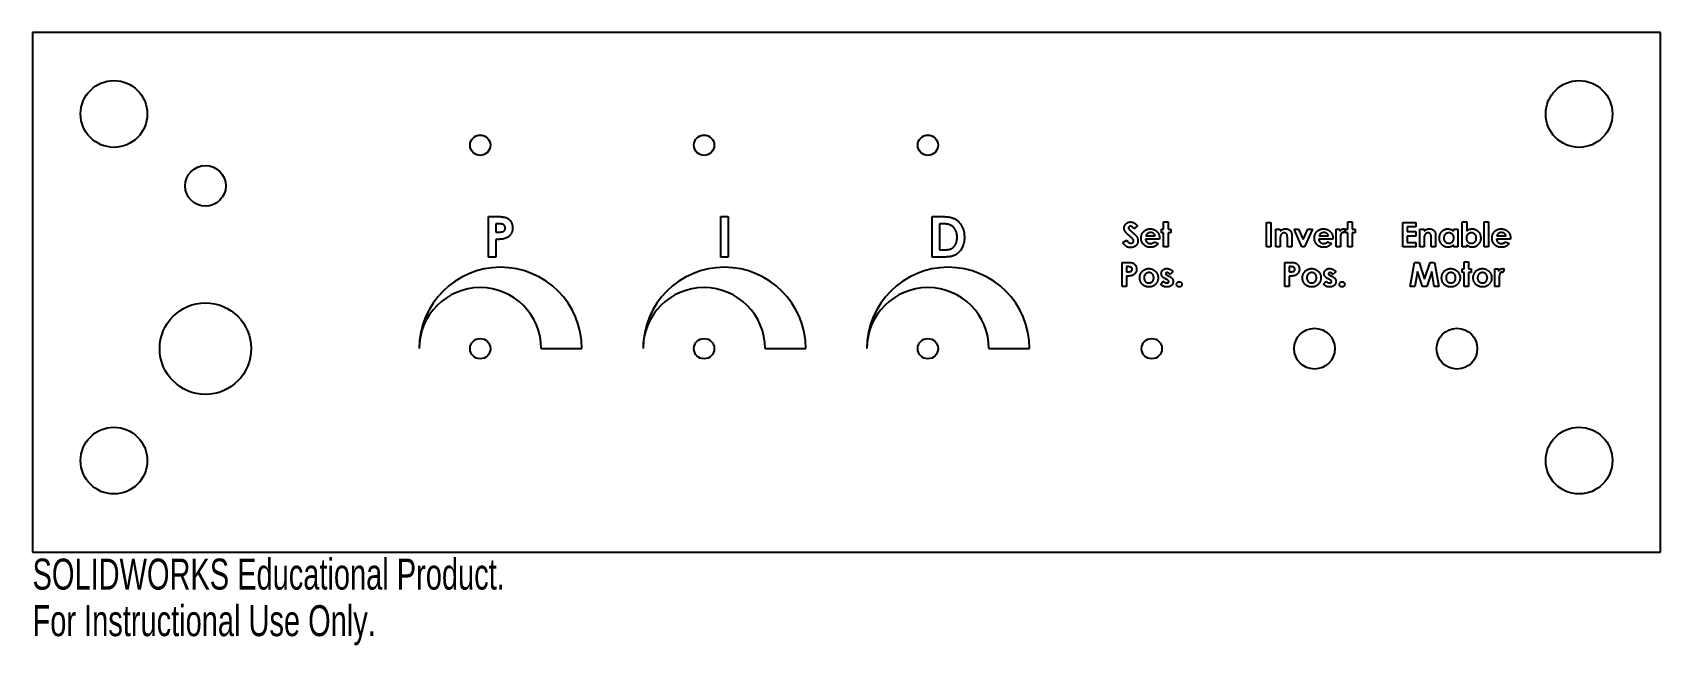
# Model space of a CAD drawing. Header units: inches. Extents: x -5 to 5, y -2.2 to 1.6.
import ezdxf

# ---------------------------------------------------------------- set-up
doc = ezdxf.new("R2010")
doc.units = ezdxf.units.IN
doc.header["$MEASUREMENT"] = 0
doc.styles.add('SLDTEXTSTYLE0', font='TXT', dxfattribs={"width": 0.7})

msp = doc.modelspace()

# ---------------------------------------------------------------- texts
at = {"color": 7, "linetype": 'Continuous', "char_height": 0.1903, "attachment_point": 1, "style": 'SLDTEXTSTYLE0'}
for s, insert in [('SOLIDWORKS Educational Product.', (-5, -1.636)), ('For Instructional Use Only.', (-5, -1.922))]:
    msp.add_mtext(s, dxfattribs=dict(at, insert=insert))

# ---------------------------------------------------------------- linework, layer by layer
at = {"color": 7, "linetype": 'Continuous', "lineweight": 25}
for p, q in [((5, 1.596), (-5, 1.596)), ((-5, 1.596), (-5, -1.596)), ((5, -1.596), (5, 1.596)), ((-2.199, 0.216), (-2.199, 0.466)), ((-2.199, 0.466), (-2.149, 0.466)), ((-2.154, 0.421), (-2.154, 0.37)), ((-2.14, 0.421), (-2.154, 0.421)), ((-0.771, 0.216), (-0.771, 0.466)), ((-0.771, 0.466), (-0.726, 0.466)), ((-0.726, 0.466), (-0.726, 0.216)), ((0.526, 0.216), (0.526, 0.466)), ((0.526, 0.466), (0.582, 0.466)), ((0.588, 0.421), (0.571, 0.421)), ((0.571, 0.421), (0.571, 0.261)), ((1.787, 0.409), (1.766, 0.39)), ((1.948, 0.388), (1.948, 0.433)), ((1.948, 0.433), (1.975, 0.433)), ((1.975, 0.433), (1.975, 0.388)), ((2.58, 0.279), (2.58, 0.429)), ((2.58, 0.429), (2.607, 0.429)), ((2.607, 0.429), (2.607, 0.279)), ((3.08, 0.388), (3.08, 0.433)), ((3.08, 0.433), (3.107, 0.433)), ((3.107, 0.433), (3.107, 0.388)), ((3.417, 0.279), (3.417, 0.429)), ((3.417, 0.429), (3.498, 0.429)), ((3.498, 0.402), (3.444, 0.402)), ((3.444, 0.402), (3.444, 0.373)), ((3.498, 0.429), (3.498, 0.402)), ((3.783, 0.433), (3.81, 0.433)), ((3.783, 0.279), (3.783, 0.433)), ((3.81, 0.433), (3.81, 0.376)), ((3.917, 0.279), (3.917, 0.433)), ((3.917, 0.433), (3.944, 0.433)), ((3.944, 0.433), (3.944, 0.279)), ((-2.154, 0.37), (-2.138, 0.37)), ((-2.154, 0.325), (-2.154, 0.216)), ((1.698, 0.307), (1.722, 0.321)), ((1.923, 0.327), (1.837, 0.327)), ((1.838, 0.348), (1.896, 0.348)), ((1.893, 0.311), (1.915, 0.301)), ((1.923, 0.332), (1.923, 0.327)), ((1.935, 0.365), (1.935, 0.388)), ((1.935, 0.388), (1.948, 0.388)), ((1.948, 0.365), (1.935, 0.365)), ((1.948, 0.279), (1.948, 0.365)), ((1.975, 0.388), (1.992, 0.388)), ((1.992, 0.365), (1.975, 0.365)), ((1.975, 0.365), (1.975, 0.279)), ((1.992, 0.388), (1.992, 0.365)), ((2.638, 0.279), (2.638, 0.388)), ((2.638, 0.388), (2.664, 0.388)), ((2.664, 0.388), (2.664, 0.377)), ((2.664, 0.322), (2.664, 0.279)), ((2.709, 0.279), (2.709, 0.326)), ((2.736, 0.351), (2.736, 0.279)), ((2.798, 0.279), (2.75, 0.388)), ((2.75, 0.388), (2.777, 0.388)), ((2.777, 0.388), (2.806, 0.324)), ((2.806, 0.324), (2.834, 0.388)), ((2.862, 0.388), (2.814, 0.279)), ((2.834, 0.388), (2.862, 0.388)), ((2.987, 0.327), (2.901, 0.327)), ((2.903, 0.348), (2.961, 0.348)), ((2.957, 0.311), (2.98, 0.301)), ((2.987, 0.332), (2.987, 0.327)), ((3.007, 0.279), (3.007, 0.388)), ((3.007, 0.388), (3.03, 0.388)), ((3.03, 0.388), (3.03, 0.375)), ((3.034, 0.328), (3.034, 0.323)), ((3.034, 0.323), (3.034, 0.279)), ((3.064, 0.388), (3.056, 0.365)), ((3.066, 0.365), (3.066, 0.388)), ((3.066, 0.388), (3.08, 0.388)), ((3.08, 0.365), (3.066, 0.365)), ((3.08, 0.279), (3.08, 0.365)), ((3.107, 0.388), (3.124, 0.388)), ((3.124, 0.365), (3.107, 0.365)), ((3.107, 0.365), (3.107, 0.279)), ((3.124, 0.388), (3.124, 0.365)), ((3.444, 0.373), (3.498, 0.373)), ((3.498, 0.346), (3.444, 0.346)), ((3.444, 0.346), (3.444, 0.306)), ((3.444, 0.306), (3.498, 0.306)), ((3.498, 0.373), (3.498, 0.346)), ((3.498, 0.306), (3.498, 0.279)), ((3.521, 0.279), (3.521, 0.388)), ((3.521, 0.388), (3.548, 0.388)), ((3.548, 0.388), (3.548, 0.377)), ((3.548, 0.322), (3.548, 0.279)), ((3.592, 0.279), (3.592, 0.326)), ((3.619, 0.351), (3.619, 0.279)), ((3.729, 0.376), (3.729, 0.388)), ((3.729, 0.388), (3.756, 0.388)), ((3.756, 0.388), (3.756, 0.279)), ((4.079, 0.327), (3.992, 0.327)), ((3.994, 0.348), (4.052, 0.348)), ((4.049, 0.311), (4.071, 0.301)), ((4.079, 0.332), (4.079, 0.327)), ((-2.154, 0.216), (-2.199, 0.216)), ((-0.726, 0.216), (-0.771, 0.216)), ((0.583, 0.216), (0.526, 0.216)), ((0.571, 0.261), (0.594, 0.261)), ((1.975, 0.279), (1.948, 0.279)), ((2.607, 0.279), (2.58, 0.279)), ((2.664, 0.279), (2.638, 0.279)), ((2.736, 0.279), (2.709, 0.279)), ((2.814, 0.279), (2.798, 0.279)), ((3.034, 0.279), (3.007, 0.279)), ((3.107, 0.279), (3.08, 0.279)), ((3.498, 0.279), (3.417, 0.279)), ((3.548, 0.279), (3.521, 0.279)), ((3.619, 0.279), (3.592, 0.279)), ((3.729, 0.279), (3.729, 0.291)), ((3.756, 0.279), (3.729, 0.279)), ((3.81, 0.279), (3.783, 0.279)), ((3.81, 0.291), (3.81, 0.279)), ((3.944, 0.279), (3.917, 0.279)), ((1.693, 0.035), (1.693, 0.184)), ((1.693, 0.184), (1.723, 0.184)), ((1.72, 0.158), (1.72, 0.127)), ((1.729, 0.158), (1.72, 0.158)), ((1.72, 0.127), (1.73, 0.127)), ((1.97, 0.105), (1.98, 0.1)), ((2.005, 0.127), (1.988, 0.11)), ((2.693, 0.035), (2.693, 0.184)), ((2.693, 0.184), (2.723, 0.184)), ((2.72, 0.158), (2.72, 0.127)), ((2.729, 0.158), (2.72, 0.158)), ((2.72, 0.127), (2.73, 0.127)), ((2.97, 0.105), (2.98, 0.1)), ((3.005, 0.127), (2.988, 0.11)), ((3.463, 0.035), (3.489, 0.184)), ((3.489, 0.184), (3.517, 0.184)), ((3.507, 0.129), (3.491, 0.035)), ((3.538, 0.035), (3.507, 0.129)), ((3.517, 0.184), (3.551, 0.08)), ((3.551, 0.08), (3.585, 0.184)), ((3.595, 0.129), (3.564, 0.035)), ((3.585, 0.184), (3.613, 0.184)), ((3.611, 0.035), (3.595, 0.129)), ((3.613, 0.184), (3.638, 0.035)), ((3.781, 0.121), (3.781, 0.144)), ((3.781, 0.144), (3.794, 0.144)), ((3.794, 0.121), (3.781, 0.121)), ((3.794, 0.144), (3.794, 0.188)), ((3.794, 0.188), (3.821, 0.188)), ((3.794, 0.035), (3.794, 0.121)), ((3.821, 0.188), (3.821, 0.144)), ((3.821, 0.144), (3.838, 0.144)), ((3.838, 0.121), (3.821, 0.121)), ((3.821, 0.121), (3.821, 0.035)), ((3.838, 0.144), (3.838, 0.121)), ((3.983, 0.035), (3.983, 0.144)), ((3.983, 0.144), (4.006, 0.144)), ((4.006, 0.144), (4.006, 0.131)), ((4.04, 0.143), (4.032, 0.121)), ((1.72, 0.035), (1.693, 0.035)), ((1.72, 0.1), (1.72, 0.035)), ((1.93, 0.051), (1.946, 0.069)), ((1.968, 0.078), (1.959, 0.083)), ((2.72, 0.035), (2.693, 0.035)), ((2.72, 0.1), (2.72, 0.035)), ((2.93, 0.051), (2.946, 0.069)), ((2.968, 0.078), (2.959, 0.083)), ((3.491, 0.035), (3.463, 0.035)), ((3.564, 0.035), (3.538, 0.035)), ((3.638, 0.035), (3.611, 0.035)), ((3.821, 0.035), (3.794, 0.035)), ((4.01, 0.035), (3.983, 0.035)), ((4.01, 0.084), (4.01, 0.079)), ((4.01, 0.079), (4.01, 0.035)), ((-1.875, -0.346), (-1.625, -0.346)), ((-0.5, -0.346), (-0.25, -0.346)), ((0.875, -0.346), (1.125, -0.346)), ((-5, -1.596), (5, -1.596))]:
    msp.add_line(p, q, dxfattribs=at)
for centre, radius in [((-4.5, 1.096), 0.205), ((4.5, 1.096), 0.205), ((-2.25, 0.904), 0.0625), ((-0.875, 0.904), 0.0625), ((0.5, 0.904), 0.0625), ((-3.938, 0.654), 0.125), ((-3.938, -0.346), 0.281), ((-2.25, -0.346), 0.0625), ((-0.875, -0.346), 0.0625), ((0.5, -0.346), 0.0625), ((1.875, -0.346), 0.0625), ((2.875, -0.346), 0.125), ((3.75, -0.346), 0.125), ((-4.5, -1.034), 0.205), ((4.5, -1.034), 0.205)]:
    msp.add_circle(centre, radius, dxfattribs=at)
for centre, radius in [((-2.125, -0.346), 0.5), ((-0.75, -0.346), 0.5), ((0.625, -0.346), 0.5), ((-2.25, -0.346), 0.375), ((-0.875, -0.346), 0.375), ((0.5, -0.346), 0.375)]:
    msp.add_arc(centre, radius, 0, 180, dxfattribs=at)
for points, knots in [([(-2.149, 0.466), (-2.145, 0.466), (-2.139, 0.466), (-2.13, 0.466), (-2.122, 0.465), (-2.114, 0.464), (-2.107, 0.463), (-2.101, 0.462), (-2.095, 0.461), (-2.09, 0.459), (-2.086, 0.457), (-2.081, 0.455), (-2.078, 0.452), (-2.074, 0.449), (-2.07, 0.446), (-2.067, 0.443), (-2.064, 0.439), (-2.062, 0.435), (-2.059, 0.431), (-2.057, 0.426), (-2.055, 0.422), (-2.054, 0.417), (-2.053, 0.412), (-2.052, 0.406), (-2.051, 0.401), (-2.051, 0.397), (-2.051, 0.395)], [0, 0, 0, 0, 0.07078, 0.13655, 0.19701, 0.25292, 0.30369, 0.34972, 0.39124, 0.42848, 0.46306, 0.49715, 0.531, 0.56423, 0.5977, 0.63142, 0.6656, 0.70045, 0.73588, 0.77109, 0.80697, 0.84353, 0.88094, 0.91929, 0.95918, 1, 1, 1, 1]), ([(-2.108, 0.416), (-2.109, 0.417), (-2.11, 0.418), (-2.113, 0.419), (-2.117, 0.419), (-2.12, 0.42), (-2.125, 0.421), (-2.129, 0.421), (-2.134, 0.421), (-2.138, 0.421), (-2.14, 0.421)], [0, 0, 0, 0, 0.0821, 0.17382, 0.27895, 0.39664, 0.52732, 0.6713, 0.82875, 1, 1, 1, 1]), ([(-2.096, 0.395), (-2.096, 0.396), (-2.096, 0.399), (-2.097, 0.402), (-2.098, 0.405), (-2.099, 0.408), (-2.101, 0.41), (-2.103, 0.413), (-2.105, 0.415), (-2.107, 0.416), (-2.108, 0.416)], [0, 0, 0, 0, 0.13779, 0.26734, 0.39044, 0.51178, 0.62951, 0.74783, 0.87189, 1, 1, 1, 1]), ([(0.582, 0.466), (0.587, 0.466), (0.595, 0.466), (0.607, 0.465), (0.619, 0.464), (0.63, 0.463), (0.639, 0.461), (0.648, 0.459), (0.656, 0.456), (0.663, 0.453), (0.67, 0.449), (0.676, 0.445), (0.682, 0.44), (0.688, 0.435), (0.693, 0.429), (0.698, 0.423), (0.703, 0.416), (0.707, 0.409), (0.711, 0.401), (0.715, 0.393), (0.718, 0.385), (0.72, 0.376), (0.722, 0.367), (0.723, 0.357), (0.724, 0.348), (0.724, 0.341), (0.724, 0.338)], [0, 0, 0, 0, 0.060148, 0.116267, 0.168654, 0.217399, 0.262434, 0.303933, 0.34226, 0.377441, 0.411406, 0.445398, 0.479766, 0.514584, 0.550214, 0.587001, 0.624663, 0.663615, 0.703456, 0.74345, 0.784013, 0.825133, 0.867265, 0.910306, 0.954424, 1, 1, 1, 1]), ([(0.656, 0.401), (0.654, 0.403), (0.65, 0.406), (0.644, 0.41), (0.636, 0.414), (0.628, 0.417), (0.619, 0.419), (0.609, 0.42), (0.599, 0.421), (0.591, 0.421), (0.588, 0.421)], [0, 0, 0, 0, 0.10166, 0.20764, 0.31874, 0.43668, 0.56351, 0.69868, 0.84445, 1, 1, 1, 1]), ([(0.679, 0.339), (0.679, 0.342), (0.679, 0.348), (0.678, 0.357), (0.676, 0.366), (0.674, 0.374), (0.67, 0.382), (0.666, 0.389), (0.662, 0.396), (0.658, 0.399), (0.656, 0.401)], [0, 0, 0, 0, 0.14228, 0.27743, 0.40648, 0.5306, 0.65014, 0.76685, 0.8835, 1, 1, 1, 1]), ([(1.706, 0.395), (1.706, 0.396), (1.706, 0.398), (1.706, 0.402), (1.707, 0.406), (1.709, 0.409), (1.71, 0.412), (1.712, 0.416), (1.714, 0.419), (1.717, 0.421), (1.72, 0.424), (1.723, 0.426), (1.726, 0.428), (1.73, 0.43), (1.733, 0.431), (1.737, 0.432), (1.741, 0.432), (1.744, 0.433), (1.745, 0.433)], [0, 0, 0, 0, 0.06317, 0.12446, 0.18484, 0.24457, 0.30432, 0.3652, 0.42742, 0.49126, 0.5555, 0.6186, 0.68049, 0.74247, 0.80499, 0.86825, 0.93289, 1, 1, 1, 1]), ([(1.745, 0.406), (1.744, 0.406), (1.742, 0.406), (1.74, 0.405), (1.738, 0.404), (1.736, 0.403), (1.735, 0.401), (1.733, 0.4), (1.733, 0.398), (1.733, 0.396), (1.733, 0.396)], [0, 0, 0, 0, 0.148126, 0.285993, 0.416634, 0.54738, 0.671583, 0.784401, 0.893266, 1, 1, 1, 1]), ([(1.745, 0.433), (1.747, 0.433), (1.75, 0.432), (1.756, 0.431), (1.761, 0.43), (1.765, 0.428), (1.768, 0.426), (1.771, 0.424), (1.773, 0.422), (1.776, 0.42), (1.778, 0.418), (1.781, 0.415), (1.784, 0.412), (1.786, 0.41), (1.787, 0.409)], [0, 0, 0, 0, 0.10691, 0.21298, 0.31978, 0.42856, 0.48586, 0.54656, 0.61143, 0.67982, 0.75316, 0.83075, 0.91313, 1, 1, 1, 1]), ([(1.766, 0.39), (1.766, 0.391), (1.764, 0.394), (1.761, 0.397), (1.759, 0.4), (1.756, 0.402), (1.753, 0.404), (1.75, 0.405), (1.748, 0.406), (1.746, 0.406), (1.745, 0.406)], [0, 0, 0, 0, 0.16242, 0.31182, 0.44843, 0.57338, 0.68908, 0.79757, 0.90029, 1, 1, 1, 1]), ([(-2.103, 0.329), (-2.104, 0.329), (-2.107, 0.328), (-2.112, 0.327), (-2.117, 0.327), (-2.123, 0.326), (-2.13, 0.326), (-2.137, 0.325), (-2.145, 0.325), (-2.151, 0.325), (-2.154, 0.325)], [0, 0, 0, 0, 0.07737, 0.16761, 0.27211, 0.39002, 0.52136, 0.66727, 0.82681, 1, 1, 1, 1]), ([(-2.138, 0.37), (-2.135, 0.37), (-2.13, 0.37), (-2.123, 0.371), (-2.117, 0.371), (-2.112, 0.372), (-2.108, 0.374), (-2.105, 0.376), (-2.103, 0.378), (-2.1, 0.381), (-2.098, 0.384), (-2.097, 0.388), (-2.096, 0.391), (-2.096, 0.394), (-2.096, 0.395)], [0, 0, 0, 0, 0.15516, 0.285496, 0.390503, 0.470975, 0.538446, 0.603655, 0.666587, 0.730199, 0.794945, 0.860228, 0.928121, 1, 1, 1, 1]), ([(-2.051, 0.395), (-2.051, 0.393), (-2.051, 0.389), (-2.052, 0.383), (-2.053, 0.377), (-2.055, 0.372), (-2.057, 0.367), (-2.059, 0.362), (-2.062, 0.357), (-2.065, 0.353), (-2.069, 0.348), (-2.073, 0.345), (-2.077, 0.341), (-2.082, 0.338), (-2.086, 0.335), (-2.092, 0.333), (-2.097, 0.331), (-2.101, 0.33), (-2.103, 0.329)], [0, 0, 0, 0, 0.06888, 0.13535, 0.19929, 0.26155, 0.32292, 0.38277, 0.44284, 0.50265, 0.56275, 0.62274, 0.68269, 0.74333, 0.80501, 0.86807, 0.93311, 1, 1, 1, 1]), ([(0.724, 0.338), (0.724, 0.333), (0.724, 0.324), (0.722, 0.31), (0.719, 0.297), (0.715, 0.285), (0.71, 0.273), (0.704, 0.262), (0.696, 0.253), (0.688, 0.244), (0.68, 0.237), (0.671, 0.231), (0.661, 0.226), (0.653, 0.223), (0.646, 0.221), (0.639, 0.22), (0.632, 0.219), (0.624, 0.218), (0.615, 0.217), (0.605, 0.217), (0.594, 0.216), (0.587, 0.216), (0.583, 0.216)], [0, 0, 0, 0, 0.06577, 0.12948, 0.19143, 0.25245, 0.31179, 0.36882, 0.42409, 0.47849, 0.53139, 0.582, 0.6312, 0.6795, 0.70556, 0.73522, 0.76913, 0.80686, 0.84893, 0.89512, 0.94547, 1, 1, 1, 1]), ([(0.594, 0.261), (0.597, 0.261), (0.602, 0.261), (0.61, 0.262), (0.617, 0.262), (0.624, 0.263), (0.63, 0.264), (0.635, 0.265), (0.64, 0.267), (0.644, 0.269), (0.648, 0.271), (0.652, 0.273), (0.655, 0.276), (0.658, 0.279), (0.661, 0.282), (0.664, 0.286), (0.667, 0.29), (0.67, 0.294), (0.672, 0.299), (0.674, 0.304), (0.676, 0.309), (0.677, 0.314), (0.678, 0.32), (0.679, 0.326), (0.679, 0.332), (0.679, 0.336), (0.679, 0.339)], [0, 0, 0, 0, 0.06261, 0.12043, 0.1742, 0.22372, 0.26903, 0.31077, 0.34812, 0.38238, 0.41475, 0.4472, 0.48004, 0.51374, 0.54796, 0.58292, 0.61932, 0.65712, 0.69569, 0.73551, 0.77582, 0.81765, 0.86074, 0.90539, 0.952, 1, 1, 1, 1]), ([(1.745, 0.275), (1.744, 0.275), (1.742, 0.275), (1.738, 0.275), (1.734, 0.276), (1.731, 0.277), (1.727, 0.278), (1.724, 0.279), (1.721, 0.281), (1.718, 0.283), (1.715, 0.285), (1.712, 0.287), (1.71, 0.29), (1.707, 0.293), (1.705, 0.296), (1.702, 0.299), (1.7, 0.303), (1.699, 0.305), (1.698, 0.307)], [0, 0, 0, 0, 0.06355, 0.12587, 0.18624, 0.24498, 0.30336, 0.36123, 0.41849, 0.47594, 0.5342, 0.59406, 0.65547, 0.71877, 0.78497, 0.85352, 0.92518, 1, 1, 1, 1]), ([(1.744, 0.342), (1.742, 0.344), (1.738, 0.347), (1.733, 0.351), (1.728, 0.355), (1.724, 0.36), (1.72, 0.363), (1.717, 0.367), (1.715, 0.37), (1.712, 0.374), (1.71, 0.378), (1.707, 0.384), (1.706, 0.389), (1.706, 0.393), (1.706, 0.395)], [0, 0, 0, 0, 0.11212, 0.2152, 0.3099, 0.39596, 0.47345, 0.54214, 0.60252, 0.65473, 0.7478, 0.83528, 0.91893, 1, 1, 1, 1]), ([(1.722, 0.321), (1.723, 0.32), (1.724, 0.317), (1.727, 0.313), (1.73, 0.309), (1.733, 0.307), (1.736, 0.304), (1.74, 0.303), (1.743, 0.302), (1.745, 0.302), (1.746, 0.302)], [0, 0, 0, 0, 0.16046, 0.30761, 0.44214, 0.56623, 0.68122, 0.78956, 0.89503, 1, 1, 1, 1]), ([(1.733, 0.396), (1.733, 0.395), (1.733, 0.394), (1.733, 0.392), (1.734, 0.39), (1.735, 0.389), (1.735, 0.389)], [0, 0, 0, 0, 0.24188, 0.48712, 0.73784, 1, 1, 1, 1]), ([(1.735, 0.389), (1.736, 0.388), (1.736, 0.387), (1.738, 0.386), (1.74, 0.384), (1.742, 0.381), (1.745, 0.379), (1.748, 0.376), (1.752, 0.373), (1.754, 0.37), (1.756, 0.369)], [0, 0, 0, 0, 0.05923, 0.13635, 0.23381, 0.34941, 0.48318, 0.63597, 0.80924, 1, 1, 1, 1]), ([(1.763, 0.316), (1.763, 0.317), (1.763, 0.319), (1.763, 0.321), (1.761, 0.324), (1.76, 0.326), (1.759, 0.328), (1.757, 0.329), (1.756, 0.331), (1.754, 0.333), (1.752, 0.335), (1.749, 0.337), (1.746, 0.339), (1.745, 0.341), (1.744, 0.342)], [0, 0, 0, 0, 0.07635, 0.15509, 0.23835, 0.3284, 0.37938, 0.43962, 0.50983, 0.58887, 0.67744, 0.77555, 0.88264, 1, 1, 1, 1]), ([(1.79, 0.318), (1.79, 0.316), (1.79, 0.313), (1.79, 0.309), (1.789, 0.305), (1.787, 0.301), (1.786, 0.297), (1.783, 0.293), (1.781, 0.29), (1.778, 0.287), (1.775, 0.284), (1.771, 0.282), (1.767, 0.28), (1.764, 0.278), (1.759, 0.277), (1.755, 0.276), (1.75, 0.275), (1.747, 0.275), (1.745, 0.275)], [0, 0, 0, 0, 0.065201, 0.127927, 0.189047, 0.248544, 0.307607, 0.367248, 0.426963, 0.488617, 0.550392, 0.611331, 0.672556, 0.734024, 0.797341, 0.86225, 0.929625, 1, 1, 1, 1]), ([(1.746, 0.302), (1.748, 0.302), (1.75, 0.302), (1.753, 0.303), (1.756, 0.304), (1.759, 0.306), (1.761, 0.308), (1.762, 0.311), (1.763, 0.313), (1.763, 0.315), (1.763, 0.316)], [0, 0, 0, 0, 0.14199, 0.27547, 0.40435, 0.53543, 0.66143, 0.77787, 0.88828, 1, 1, 1, 1]), ([(1.756, 0.369), (1.757, 0.368), (1.759, 0.366), (1.763, 0.363), (1.766, 0.361), (1.768, 0.358), (1.77, 0.356), (1.772, 0.355), (1.774, 0.353), (1.775, 0.352), (1.775, 0.352)], [0, 0, 0, 0, 0.19295, 0.36618, 0.52046, 0.65501, 0.77062, 0.86568, 0.94267, 1, 1, 1, 1]), ([(1.775, 0.352), (1.776, 0.351), (1.779, 0.348), (1.782, 0.344), (1.785, 0.339), (1.787, 0.335), (1.788, 0.331), (1.79, 0.327), (1.79, 0.322), (1.79, 0.319), (1.79, 0.318)], [0, 0, 0, 0, 0.15083, 0.28995, 0.41714, 0.53526, 0.64875, 0.76241, 0.87983, 1, 1, 1, 1]), ([(1.81, 0.333), (1.81, 0.335), (1.81, 0.339), (1.811, 0.345), (1.812, 0.35), (1.814, 0.356), (1.816, 0.361), (1.818, 0.365), (1.822, 0.37), (1.825, 0.374), (1.83, 0.378), (1.834, 0.381), (1.839, 0.384), (1.844, 0.386), (1.849, 0.388), (1.854, 0.389), (1.86, 0.39), (1.864, 0.39), (1.866, 0.39)], [0, 0, 0, 0, 0.06745, 0.13271, 0.19566, 0.25748, 0.31873, 0.37958, 0.44128, 0.50399, 0.56663, 0.62786, 0.68818, 0.74849, 0.80894, 0.87059, 0.93422, 1, 1, 1, 1]), ([(1.867, 0.277), (1.865, 0.277), (1.861, 0.277), (1.855, 0.278), (1.849, 0.279), (1.844, 0.281), (1.839, 0.283), (1.834, 0.286), (1.83, 0.289), (1.825, 0.293), (1.822, 0.297), (1.818, 0.301), (1.816, 0.306), (1.814, 0.311), (1.812, 0.316), (1.811, 0.321), (1.81, 0.327), (1.81, 0.331), (1.81, 0.333)], [0, 0, 0, 0, 0.06897, 0.13508, 0.19888, 0.26119, 0.32214, 0.38302, 0.44432, 0.50636, 0.56819, 0.62894, 0.68908, 0.74867, 0.80908, 0.87092, 0.93437, 1, 1, 1, 1]), ([(1.837, 0.327), (1.837, 0.326), (1.837, 0.324), (1.838, 0.321), (1.839, 0.318), (1.84, 0.316), (1.841, 0.313), (1.843, 0.311), (1.845, 0.309), (1.846, 0.307), (1.849, 0.305), (1.851, 0.304), (1.853, 0.303), (1.856, 0.302), (1.858, 0.301), (1.861, 0.3), (1.864, 0.3), (1.866, 0.3), (1.867, 0.3)], [0, 0, 0, 0, 0.06821, 0.13403, 0.19804, 0.25981, 0.32041, 0.38063, 0.44103, 0.5012, 0.56169, 0.62116, 0.6808, 0.7409, 0.80258, 0.86619, 0.9316, 1, 1, 1, 1]), ([(1.848, 0.361), (1.847, 0.36), (1.845, 0.359), (1.843, 0.356), (1.841, 0.352), (1.839, 0.349), (1.838, 0.348)], [0, 0, 0, 0, 0.2054, 0.4379, 0.70202, 1, 1, 1, 1]), ([(1.868, 0.367), (1.866, 0.367), (1.862, 0.367), (1.857, 0.366), (1.852, 0.364), (1.85, 0.362), (1.848, 0.361)], [0, 0, 0, 0, 0.26105, 0.5103, 0.75456, 1, 1, 1, 1]), ([(1.866, 0.39), (1.868, 0.39), (1.872, 0.39), (1.878, 0.389), (1.883, 0.388), (1.889, 0.386), (1.894, 0.384), (1.899, 0.381), (1.903, 0.378), (1.907, 0.374), (1.911, 0.37), (1.914, 0.366), (1.917, 0.361), (1.919, 0.356), (1.921, 0.35), (1.922, 0.344), (1.923, 0.338), (1.923, 0.334), (1.923, 0.332)], [0, 0, 0, 0, 0.0675, 0.13253, 0.19498, 0.25598, 0.31577, 0.37518, 0.43507, 0.49574, 0.55666, 0.61662, 0.67676, 0.7376, 0.79953, 0.86357, 0.93022, 1, 1, 1, 1]), ([(1.867, 0.3), (1.868, 0.3), (1.871, 0.3), (1.874, 0.301), (1.878, 0.301), (1.881, 0.303), (1.884, 0.304), (1.887, 0.306), (1.89, 0.309), (1.892, 0.31), (1.893, 0.311)], [0, 0, 0, 0, 0.12763, 0.25134, 0.37225, 0.49428, 0.61618, 0.73979, 0.86734, 1, 1, 1, 1]), ([(1.915, 0.301), (1.915, 0.3), (1.913, 0.298), (1.911, 0.295), (1.909, 0.292), (1.906, 0.29), (1.903, 0.288), (1.901, 0.286), (1.898, 0.284), (1.895, 0.283), (1.892, 0.281), (1.889, 0.28), (1.885, 0.279), (1.882, 0.278), (1.878, 0.278), (1.875, 0.277), (1.871, 0.277), (1.868, 0.277), (1.867, 0.277)], [0, 0, 0, 0, 0.06426, 0.127328, 0.18942, 0.250008, 0.309331, 0.368387, 0.427142, 0.485687, 0.544505, 0.604586, 0.665832, 0.728669, 0.793472, 0.859914, 0.928702, 1, 1, 1, 1]), ([(1.896, 0.348), (1.896, 0.349), (1.895, 0.352), (1.892, 0.356), (1.889, 0.359), (1.886, 0.362), (1.882, 0.364), (1.877, 0.366), (1.873, 0.367), (1.869, 0.367), (1.868, 0.367)], [0, 0, 0, 0, 0.11928, 0.237159, 0.356489, 0.480961, 0.607829, 0.735017, 0.864689, 1, 1, 1, 1]), ([(2.664, 0.377), (2.666, 0.378), (2.669, 0.38), (2.673, 0.383), (2.678, 0.386), (2.682, 0.387), (2.686, 0.389), (2.69, 0.39), (2.694, 0.39), (2.696, 0.39), (2.698, 0.39)], [0, 0, 0, 0, 0.15958, 0.30499, 0.43668, 0.55624, 0.66876, 0.77938, 0.88978, 1, 1, 1, 1]), ([(2.666, 0.344), (2.666, 0.344), (2.665, 0.343), (2.665, 0.341), (2.665, 0.339), (2.665, 0.336), (2.665, 0.333), (2.665, 0.33), (2.664, 0.326), (2.664, 0.324), (2.664, 0.322)], [0, 0, 0, 0, 0.06792, 0.15148, 0.25121, 0.36685, 0.50012, 0.65093, 0.81665, 1, 1, 1, 1]), ([(2.689, 0.365), (2.688, 0.365), (2.685, 0.365), (2.681, 0.364), (2.677, 0.362), (2.674, 0.36), (2.671, 0.357), (2.669, 0.353), (2.667, 0.349), (2.666, 0.346), (2.666, 0.344)], [0, 0, 0, 0, 0.12302, 0.24066, 0.35739, 0.47714, 0.60001, 0.72522, 0.85776, 1, 1, 1, 1]), ([(2.709, 0.326), (2.709, 0.328), (2.709, 0.331), (2.709, 0.335), (2.708, 0.339), (2.708, 0.342), (2.708, 0.345), (2.708, 0.348), (2.707, 0.35), (2.707, 0.353), (2.706, 0.355), (2.704, 0.358), (2.703, 0.36), (2.7, 0.362), (2.698, 0.363), (2.695, 0.365), (2.692, 0.365), (2.69, 0.365), (2.689, 0.365)], [0, 0, 0, 0, 0.093679, 0.179518, 0.256937, 0.32593, 0.387213, 0.440139, 0.484952, 0.522188, 0.586422, 0.647004, 0.704202, 0.760716, 0.817414, 0.875213, 0.935194, 1, 1, 1, 1]), ([(2.698, 0.39), (2.699, 0.39), (2.702, 0.39), (2.706, 0.39), (2.709, 0.389), (2.713, 0.388), (2.716, 0.386), (2.72, 0.384), (2.723, 0.382), (2.725, 0.38), (2.726, 0.379)], [0, 0, 0, 0, 0.131105, 0.257369, 0.381171, 0.503299, 0.625248, 0.747811, 0.872434, 1, 1, 1, 1]), ([(2.726, 0.379), (2.727, 0.378), (2.728, 0.376), (2.73, 0.374), (2.732, 0.37), (2.733, 0.367), (2.734, 0.363), (2.735, 0.359), (2.735, 0.355), (2.736, 0.352), (2.736, 0.351)], [0, 0, 0, 0, 0.1112, 0.22321, 0.33755, 0.45653, 0.58124, 0.71341, 0.85266, 1, 1, 1, 1]), ([(2.874, 0.333), (2.874, 0.335), (2.874, 0.339), (2.875, 0.345), (2.876, 0.35), (2.878, 0.356), (2.88, 0.361), (2.883, 0.365), (2.886, 0.37), (2.89, 0.374), (2.894, 0.378), (2.898, 0.381), (2.903, 0.384), (2.908, 0.386), (2.913, 0.388), (2.918, 0.389), (2.924, 0.39), (2.928, 0.39), (2.93, 0.39)], [0, 0, 0, 0, 0.06745, 0.13271, 0.19566, 0.25748, 0.31873, 0.37958, 0.44128, 0.50399, 0.56663, 0.62786, 0.68818, 0.74849, 0.80894, 0.87059, 0.93422, 1, 1, 1, 1]), ([(2.931, 0.277), (2.929, 0.277), (2.925, 0.277), (2.919, 0.278), (2.914, 0.279), (2.908, 0.281), (2.903, 0.283), (2.898, 0.286), (2.894, 0.289), (2.89, 0.293), (2.886, 0.297), (2.883, 0.301), (2.88, 0.306), (2.878, 0.311), (2.876, 0.316), (2.875, 0.321), (2.874, 0.327), (2.874, 0.331), (2.874, 0.333)], [0, 0, 0, 0, 0.06897, 0.13508, 0.19888, 0.26119, 0.32214, 0.38302, 0.44432, 0.50636, 0.56819, 0.62894, 0.68908, 0.74867, 0.80908, 0.87092, 0.93437, 1, 1, 1, 1]), ([(2.901, 0.327), (2.901, 0.326), (2.901, 0.324), (2.902, 0.321), (2.903, 0.318), (2.904, 0.316), (2.906, 0.313), (2.907, 0.311), (2.909, 0.309), (2.911, 0.307), (2.913, 0.305), (2.915, 0.304), (2.918, 0.303), (2.92, 0.302), (2.923, 0.301), (2.926, 0.3), (2.928, 0.3), (2.93, 0.3), (2.932, 0.3)], [0, 0, 0, 0, 0.06821, 0.13403, 0.19804, 0.25981, 0.32041, 0.38063, 0.44103, 0.5012, 0.56169, 0.62116, 0.6808, 0.7409, 0.80258, 0.86619, 0.9316, 1, 1, 1, 1]), ([(2.913, 0.361), (2.912, 0.36), (2.91, 0.359), (2.907, 0.356), (2.905, 0.352), (2.904, 0.349), (2.903, 0.348)], [0, 0, 0, 0, 0.2054, 0.4379, 0.70202, 1, 1, 1, 1]), ([(2.932, 0.367), (2.93, 0.367), (2.927, 0.367), (2.922, 0.366), (2.917, 0.364), (2.914, 0.362), (2.913, 0.361)], [0, 0, 0, 0, 0.26105, 0.5103, 0.75456, 1, 1, 1, 1]), ([(2.93, 0.39), (2.932, 0.39), (2.936, 0.39), (2.942, 0.389), (2.948, 0.388), (2.953, 0.386), (2.958, 0.384), (2.963, 0.381), (2.967, 0.378), (2.972, 0.374), (2.975, 0.37), (2.979, 0.366), (2.981, 0.361), (2.984, 0.356), (2.985, 0.35), (2.987, 0.344), (2.987, 0.338), (2.987, 0.334), (2.987, 0.332)], [0, 0, 0, 0, 0.0675, 0.13253, 0.19498, 0.25598, 0.31577, 0.37518, 0.43507, 0.49574, 0.55666, 0.61662, 0.67676, 0.7376, 0.79953, 0.86357, 0.93022, 1, 1, 1, 1]), ([(2.98, 0.301), (2.979, 0.3), (2.978, 0.298), (2.975, 0.295), (2.973, 0.292), (2.971, 0.29), (2.968, 0.288), (2.965, 0.286), (2.962, 0.284), (2.959, 0.283), (2.956, 0.281), (2.953, 0.28), (2.95, 0.279), (2.946, 0.278), (2.943, 0.278), (2.939, 0.277), (2.935, 0.277), (2.933, 0.277), (2.931, 0.277)], [0, 0, 0, 0, 0.06426, 0.12733, 0.18942, 0.25001, 0.30933, 0.36839, 0.42714, 0.48569, 0.5445, 0.60459, 0.66583, 0.72867, 0.79347, 0.85991, 0.9287, 1, 1, 1, 1]), ([(2.961, 0.348), (2.96, 0.349), (2.959, 0.352), (2.957, 0.356), (2.954, 0.359), (2.95, 0.362), (2.946, 0.364), (2.942, 0.366), (2.937, 0.367), (2.934, 0.367), (2.932, 0.367)], [0, 0, 0, 0, 0.11928, 0.237159, 0.356489, 0.480961, 0.607829, 0.735017, 0.864689, 1, 1, 1, 1]), ([(2.932, 0.3), (2.933, 0.3), (2.935, 0.3), (2.939, 0.301), (2.942, 0.301), (2.945, 0.303), (2.949, 0.304), (2.952, 0.306), (2.955, 0.309), (2.956, 0.31), (2.957, 0.311)], [0, 0, 0, 0, 0.12763, 0.25134, 0.37225, 0.49428, 0.61618, 0.73979, 0.86734, 1, 1, 1, 1]), ([(3.03, 0.375), (3.03, 0.376), (3.032, 0.378), (3.034, 0.382), (3.037, 0.384), (3.04, 0.386), (3.043, 0.388), (3.046, 0.389), (3.05, 0.39), (3.052, 0.39), (3.053, 0.39)], [0, 0, 0, 0, 0.13733, 0.26842, 0.39321, 0.51643, 0.63779, 0.75806, 0.87772, 1, 1, 1, 1]), ([(3.048, 0.367), (3.048, 0.367), (3.047, 0.367), (3.045, 0.367), (3.044, 0.366), (3.043, 0.365), (3.041, 0.364), (3.04, 0.363), (3.039, 0.361), (3.038, 0.359), (3.037, 0.357), (3.036, 0.354), (3.035, 0.351), (3.035, 0.348), (3.034, 0.343), (3.034, 0.339), (3.034, 0.334), (3.034, 0.33), (3.034, 0.328)], [0, 0, 0, 0, 0.03401, 0.06691, 0.10114, 0.13638, 0.1736, 0.21408, 0.25798, 0.30542, 0.35868, 0.42092, 0.49269, 0.57413, 0.66518, 0.76651, 0.87831, 1, 1, 1, 1]), ([(3.056, 0.365), (3.055, 0.365), (3.054, 0.366), (3.052, 0.367), (3.05, 0.367), (3.049, 0.367), (3.048, 0.367)], [0, 0, 0, 0, 0.3036, 0.57065, 0.80107, 1, 1, 1, 1]), ([(3.053, 0.39), (3.054, 0.39), (3.056, 0.39), (3.059, 0.39), (3.062, 0.389), (3.063, 0.388), (3.064, 0.388)], [0, 0, 0, 0, 0.23285, 0.47417, 0.73134, 1, 1, 1, 1]), ([(3.548, 0.377), (3.55, 0.378), (3.553, 0.38), (3.557, 0.383), (3.561, 0.386), (3.565, 0.387), (3.569, 0.389), (3.573, 0.39), (3.577, 0.39), (3.58, 0.39), (3.581, 0.39)], [0, 0, 0, 0, 0.15958, 0.30499, 0.43668, 0.55624, 0.66876, 0.77938, 0.88978, 1, 1, 1, 1]), ([(3.549, 0.344), (3.549, 0.344), (3.549, 0.343), (3.549, 0.341), (3.549, 0.339), (3.548, 0.336), (3.548, 0.333), (3.548, 0.33), (3.548, 0.326), (3.548, 0.324), (3.548, 0.322)], [0, 0, 0, 0, 0.06792, 0.15148, 0.25121, 0.36685, 0.50012, 0.65093, 0.81665, 1, 1, 1, 1]), ([(3.573, 0.365), (3.571, 0.365), (3.569, 0.365), (3.565, 0.364), (3.561, 0.362), (3.558, 0.36), (3.555, 0.357), (3.553, 0.353), (3.551, 0.349), (3.55, 0.346), (3.549, 0.344)], [0, 0, 0, 0, 0.12302, 0.24066, 0.35739, 0.47714, 0.60001, 0.72522, 0.85776, 1, 1, 1, 1]), ([(3.592, 0.326), (3.592, 0.328), (3.592, 0.331), (3.592, 0.335), (3.592, 0.339), (3.592, 0.342), (3.592, 0.345), (3.591, 0.348), (3.591, 0.35), (3.59, 0.353), (3.589, 0.355), (3.588, 0.358), (3.586, 0.36), (3.584, 0.362), (3.582, 0.363), (3.579, 0.365), (3.576, 0.365), (3.574, 0.365), (3.573, 0.365)], [0, 0, 0, 0, 0.093679, 0.179518, 0.256937, 0.32593, 0.387213, 0.440139, 0.484952, 0.522188, 0.586422, 0.647004, 0.704202, 0.760716, 0.817414, 0.875213, 0.935194, 1, 1, 1, 1]), ([(3.581, 0.39), (3.583, 0.39), (3.585, 0.39), (3.589, 0.39), (3.593, 0.389), (3.597, 0.388), (3.6, 0.386), (3.603, 0.384), (3.607, 0.382), (3.608, 0.38), (3.609, 0.379)], [0, 0, 0, 0, 0.1311, 0.25737, 0.38117, 0.5033, 0.62525, 0.74781, 0.87243, 1, 1, 1, 1]), ([(3.609, 0.379), (3.61, 0.378), (3.612, 0.376), (3.614, 0.374), (3.615, 0.37), (3.617, 0.367), (3.618, 0.363), (3.619, 0.359), (3.619, 0.355), (3.619, 0.352), (3.619, 0.351)], [0, 0, 0, 0, 0.1112, 0.22321, 0.33755, 0.45653, 0.58124, 0.71341, 0.85266, 1, 1, 1, 1]), ([(3.642, 0.333), (3.642, 0.335), (3.642, 0.339), (3.643, 0.345), (3.644, 0.351), (3.646, 0.356), (3.648, 0.361), (3.651, 0.366), (3.654, 0.37), (3.657, 0.374), (3.661, 0.378), (3.665, 0.381), (3.67, 0.384), (3.674, 0.386), (3.679, 0.388), (3.684, 0.389), (3.689, 0.39), (3.692, 0.39), (3.694, 0.39)], [0, 0, 0, 0, 0.07102, 0.13931, 0.20547, 0.2696, 0.33225, 0.39483, 0.45738, 0.52058, 0.58337, 0.64408, 0.70304, 0.76166, 0.81984, 0.87835, 0.93841, 1, 1, 1, 1]), ([(3.695, 0.277), (3.693, 0.277), (3.69, 0.277), (3.685, 0.278), (3.68, 0.279), (3.675, 0.281), (3.67, 0.283), (3.666, 0.286), (3.662, 0.289), (3.658, 0.293), (3.654, 0.297), (3.651, 0.302), (3.648, 0.306), (3.646, 0.311), (3.644, 0.316), (3.643, 0.322), (3.642, 0.327), (3.642, 0.331), (3.642, 0.333)], [0, 0, 0, 0, 0.06128, 0.12109, 0.17963, 0.2383, 0.29744, 0.35751, 0.41951, 0.4836, 0.5483, 0.61149, 0.67431, 0.73711, 0.80016, 0.86474, 0.93138, 1, 1, 1, 1]), ([(3.7, 0.365), (3.699, 0.365), (3.697, 0.365), (3.693, 0.365), (3.691, 0.364), (3.688, 0.363), (3.685, 0.362), (3.683, 0.36), (3.68, 0.359), (3.678, 0.356), (3.676, 0.354), (3.674, 0.352), (3.673, 0.349), (3.671, 0.346), (3.67, 0.343), (3.67, 0.34), (3.669, 0.337), (3.669, 0.335), (3.669, 0.334)], [0, 0, 0, 0, 0.06552, 0.12842, 0.19, 0.25036, 0.30974, 0.36986, 0.43054, 0.49288, 0.55526, 0.6162, 0.67758, 0.73863, 0.80092, 0.86488, 0.93142, 1, 1, 1, 1]), ([(3.669, 0.334), (3.669, 0.333), (3.669, 0.33), (3.67, 0.327), (3.67, 0.324), (3.671, 0.321), (3.673, 0.318), (3.674, 0.316), (3.676, 0.313), (3.678, 0.311), (3.68, 0.309), (3.683, 0.307), (3.685, 0.305), (3.688, 0.304), (3.691, 0.303), (3.694, 0.302), (3.697, 0.302), (3.699, 0.302), (3.7, 0.302)], [0, 0, 0, 0, 0.0687, 0.13536, 0.19946, 0.26226, 0.32399, 0.38546, 0.44717, 0.51042, 0.57317, 0.63427, 0.69395, 0.75372, 0.81308, 0.87363, 0.93616, 1, 1, 1, 1]), ([(3.694, 0.39), (3.696, 0.39), (3.699, 0.39), (3.704, 0.389), (3.708, 0.388), (3.713, 0.387), (3.717, 0.385), (3.721, 0.382), (3.725, 0.379), (3.728, 0.377), (3.729, 0.376)], [0, 0, 0, 0, 0.12713, 0.25154, 0.37343, 0.49567, 0.61768, 0.74209, 0.86864, 1, 1, 1, 1]), ([(3.731, 0.334), (3.731, 0.335), (3.731, 0.337), (3.73, 0.34), (3.73, 0.344), (3.729, 0.347), (3.727, 0.349), (3.726, 0.352), (3.724, 0.354), (3.722, 0.357), (3.72, 0.359), (3.717, 0.36), (3.715, 0.362), (3.712, 0.363), (3.709, 0.364), (3.706, 0.365), (3.703, 0.365), (3.701, 0.365), (3.7, 0.365)], [0, 0, 0, 0, 0.06916, 0.1351, 0.19906, 0.26155, 0.32204, 0.38265, 0.44338, 0.50515, 0.56652, 0.62725, 0.68703, 0.74697, 0.80754, 0.86973, 0.93326, 1, 1, 1, 1]), ([(3.7, 0.302), (3.701, 0.302), (3.703, 0.302), (3.706, 0.302), (3.709, 0.303), (3.712, 0.304), (3.715, 0.305), (3.717, 0.307), (3.72, 0.309), (3.722, 0.311), (3.724, 0.313), (3.726, 0.315), (3.727, 0.318), (3.729, 0.321), (3.73, 0.324), (3.73, 0.327), (3.731, 0.33), (3.731, 0.333), (3.731, 0.334)], [0, 0, 0, 0, 0.06563, 0.12866, 0.18979, 0.24971, 0.30919, 0.3685, 0.42864, 0.48994, 0.55212, 0.61288, 0.67405, 0.73573, 0.7983, 0.86295, 0.93017, 1, 1, 1, 1]), ([(3.839, 0.365), (3.838, 0.365), (3.835, 0.365), (3.832, 0.365), (3.829, 0.364), (3.826, 0.363), (3.824, 0.362), (3.821, 0.36), (3.819, 0.359), (3.816, 0.357), (3.814, 0.354), (3.813, 0.352), (3.811, 0.349), (3.81, 0.347), (3.809, 0.344), (3.808, 0.34), (3.808, 0.337), (3.808, 0.335), (3.808, 0.334)], [0, 0, 0, 0, 0.06628, 0.12994, 0.19168, 0.2518, 0.31188, 0.37178, 0.43216, 0.49411, 0.5556, 0.61683, 0.67726, 0.73788, 0.8005, 0.86461, 0.93069, 1, 1, 1, 1]), ([(3.808, 0.334), (3.808, 0.333), (3.808, 0.33), (3.808, 0.327), (3.809, 0.324), (3.81, 0.321), (3.811, 0.318), (3.813, 0.315), (3.814, 0.313), (3.816, 0.311), (3.819, 0.309), (3.821, 0.307), (3.824, 0.305), (3.826, 0.304), (3.829, 0.303), (3.832, 0.302), (3.835, 0.302), (3.838, 0.302), (3.839, 0.302)], [0, 0, 0, 0, 0.069825, 0.137034, 0.201676, 0.264245, 0.325918, 0.386785, 0.447889, 0.509667, 0.571399, 0.631536, 0.690841, 0.750317, 0.810229, 0.871351, 0.934381, 1, 1, 1, 1]), ([(3.81, 0.376), (3.811, 0.377), (3.813, 0.379), (3.817, 0.382), (3.821, 0.385), (3.826, 0.387), (3.83, 0.388), (3.835, 0.389), (3.84, 0.39), (3.843, 0.39), (3.844, 0.39)], [0, 0, 0, 0, 0.13265, 0.2604, 0.38548, 0.50771, 0.62942, 0.75091, 0.87442, 1, 1, 1, 1]), ([(3.869, 0.334), (3.869, 0.335), (3.869, 0.337), (3.869, 0.34), (3.868, 0.343), (3.867, 0.346), (3.866, 0.349), (3.864, 0.352), (3.863, 0.354), (3.861, 0.356), (3.858, 0.359), (3.856, 0.36), (3.853, 0.362), (3.851, 0.363), (3.848, 0.364), (3.845, 0.365), (3.842, 0.365), (3.84, 0.365), (3.839, 0.365)], [0, 0, 0, 0, 0.06842, 0.1348, 0.19861, 0.26076, 0.32167, 0.3829, 0.4437, 0.50594, 0.56813, 0.62867, 0.68864, 0.74844, 0.80923, 0.87067, 0.93402, 1, 1, 1, 1]), ([(3.839, 0.302), (3.84, 0.302), (3.842, 0.302), (3.845, 0.302), (3.848, 0.303), (3.851, 0.304), (3.853, 0.305), (3.856, 0.307), (3.858, 0.309), (3.86, 0.311), (3.862, 0.313), (3.864, 0.316), (3.866, 0.318), (3.867, 0.321), (3.868, 0.324), (3.869, 0.327), (3.869, 0.33), (3.869, 0.333), (3.869, 0.334)], [0, 0, 0, 0, 0.06386, 0.1264, 0.18637, 0.24631, 0.30555, 0.36576, 0.4264, 0.48916, 0.55243, 0.61415, 0.67594, 0.73768, 0.80049, 0.8646, 0.93129, 1, 1, 1, 1]), ([(3.844, 0.39), (3.846, 0.39), (3.85, 0.39), (3.855, 0.389), (3.86, 0.388), (3.864, 0.386), (3.869, 0.384), (3.873, 0.381), (3.877, 0.378), (3.881, 0.374), (3.885, 0.37), (3.888, 0.366), (3.89, 0.361), (3.893, 0.356), (3.894, 0.351), (3.895, 0.345), (3.896, 0.339), (3.896, 0.335), (3.896, 0.333)], [0, 0, 0, 0, 0.06162, 0.12138, 0.18026, 0.23814, 0.29649, 0.35578, 0.41625, 0.47908, 0.54232, 0.6049, 0.66752, 0.73035, 0.7944, 0.86061, 0.92894, 1, 1, 1, 1]), ([(3.896, 0.333), (3.896, 0.331), (3.896, 0.327), (3.895, 0.322), (3.894, 0.316), (3.892, 0.311), (3.89, 0.306), (3.887, 0.302), (3.884, 0.297), (3.881, 0.293), (3.877, 0.289), (3.873, 0.286), (3.868, 0.283), (3.864, 0.281), (3.859, 0.279), (3.854, 0.278), (3.849, 0.277), (3.845, 0.277), (3.844, 0.277)], [0, 0, 0, 0, 0.06866, 0.13534, 0.19996, 0.26305, 0.32588, 0.38874, 0.45197, 0.51671, 0.58083, 0.6426, 0.70271, 0.76156, 0.82027, 0.87918, 0.93868, 1, 1, 1, 1]), ([(3.965, 0.333), (3.965, 0.335), (3.966, 0.339), (3.966, 0.345), (3.968, 0.35), (3.969, 0.356), (3.972, 0.361), (3.974, 0.365), (3.978, 0.37), (3.981, 0.374), (3.985, 0.378), (3.99, 0.381), (3.994, 0.384), (3.999, 0.386), (4.004, 0.388), (4.01, 0.389), (4.015, 0.39), (4.019, 0.39), (4.021, 0.39)], [0, 0, 0, 0, 0.06745, 0.13271, 0.19566, 0.25748, 0.31873, 0.37958, 0.44128, 0.50399, 0.56663, 0.62786, 0.68818, 0.74849, 0.80894, 0.87059, 0.93422, 1, 1, 1, 1]), ([(4.023, 0.277), (4.021, 0.277), (4.016, 0.277), (4.011, 0.278), (4.005, 0.279), (4, 0.281), (3.995, 0.283), (3.99, 0.286), (3.985, 0.289), (3.981, 0.293), (3.978, 0.297), (3.974, 0.301), (3.972, 0.306), (3.969, 0.311), (3.968, 0.316), (3.966, 0.321), (3.966, 0.327), (3.965, 0.331), (3.965, 0.333)], [0, 0, 0, 0, 0.06897, 0.13508, 0.19888, 0.26119, 0.32214, 0.38302, 0.44432, 0.50636, 0.56819, 0.62894, 0.68908, 0.74867, 0.80908, 0.87092, 0.93437, 1, 1, 1, 1]), ([(3.992, 0.327), (3.992, 0.326), (3.993, 0.324), (3.994, 0.321), (3.995, 0.318), (3.996, 0.316), (3.997, 0.313), (3.999, 0.311), (4, 0.309), (4.002, 0.307), (4.004, 0.305), (4.007, 0.304), (4.009, 0.303), (4.011, 0.302), (4.014, 0.301), (4.017, 0.3), (4.02, 0.3), (4.022, 0.3), (4.023, 0.3)], [0, 0, 0, 0, 0.06821, 0.13403, 0.19804, 0.25981, 0.32041, 0.38063, 0.44103, 0.5012, 0.56169, 0.62116, 0.6808, 0.7409, 0.80258, 0.86619, 0.9316, 1, 1, 1, 1]), ([(4.004, 0.361), (4.003, 0.36), (4.001, 0.359), (3.999, 0.356), (3.996, 0.352), (3.995, 0.349), (3.994, 0.348)], [0, 0, 0, 0, 0.2054, 0.4379, 0.70202, 1, 1, 1, 1]), ([(4.024, 0.367), (4.022, 0.367), (4.018, 0.367), (4.013, 0.366), (4.008, 0.364), (4.005, 0.362), (4.004, 0.361)], [0, 0, 0, 0, 0.26105, 0.5103, 0.75456, 1, 1, 1, 1]), ([(4.021, 0.39), (4.023, 0.39), (4.027, 0.39), (4.033, 0.389), (4.039, 0.388), (4.044, 0.386), (4.05, 0.384), (4.054, 0.381), (4.059, 0.378), (4.063, 0.374), (4.067, 0.37), (4.07, 0.366), (4.073, 0.361), (4.075, 0.356), (4.077, 0.35), (4.078, 0.344), (4.079, 0.338), (4.079, 0.334), (4.079, 0.332)], [0, 0, 0, 0, 0.0675, 0.13253, 0.19498, 0.25598, 0.31577, 0.37518, 0.43507, 0.49574, 0.55666, 0.61662, 0.67676, 0.7376, 0.79953, 0.86357, 0.93022, 1, 1, 1, 1]), ([(4.023, 0.3), (4.024, 0.3), (4.027, 0.3), (4.03, 0.301), (4.034, 0.301), (4.037, 0.303), (4.04, 0.304), (4.043, 0.306), (4.046, 0.309), (4.048, 0.31), (4.049, 0.311)], [0, 0, 0, 0, 0.12763, 0.25134, 0.37225, 0.49428, 0.61618, 0.73979, 0.86734, 1, 1, 1, 1]), ([(4.071, 0.301), (4.07, 0.3), (4.069, 0.298), (4.067, 0.295), (4.064, 0.292), (4.062, 0.29), (4.059, 0.288), (4.057, 0.286), (4.054, 0.284), (4.051, 0.283), (4.048, 0.281), (4.045, 0.28), (4.041, 0.279), (4.038, 0.278), (4.034, 0.278), (4.03, 0.277), (4.027, 0.277), (4.024, 0.277), (4.023, 0.277)], [0, 0, 0, 0, 0.06426, 0.12733, 0.18942, 0.25001, 0.30933, 0.36839, 0.42714, 0.48569, 0.5445, 0.60459, 0.66583, 0.72867, 0.79347, 0.85991, 0.9287, 1, 1, 1, 1]), ([(4.052, 0.348), (4.051, 0.349), (4.05, 0.352), (4.048, 0.356), (4.045, 0.359), (4.042, 0.362), (4.038, 0.364), (4.033, 0.366), (4.028, 0.367), (4.025, 0.367), (4.024, 0.367)], [0, 0, 0, 0, 0.11928, 0.23716, 0.35649, 0.48096, 0.60783, 0.73502, 0.86469, 1, 1, 1, 1]), ([(3.729, 0.291), (3.728, 0.29), (3.725, 0.287), (3.721, 0.284), (3.717, 0.282), (3.713, 0.28), (3.708, 0.279), (3.704, 0.278), (3.7, 0.277), (3.696, 0.277), (3.695, 0.277)], [0, 0, 0, 0, 0.14115, 0.273944, 0.399987, 0.519719, 0.636176, 0.754371, 0.875257, 1, 1, 1, 1]), ([(3.844, 0.277), (3.842, 0.277), (3.839, 0.277), (3.834, 0.278), (3.83, 0.279), (3.826, 0.28), (3.822, 0.282), (3.818, 0.284), (3.814, 0.287), (3.811, 0.29), (3.81, 0.291)], [0, 0, 0, 0, 0.12455, 0.24525, 0.36404, 0.48108, 0.60063, 0.72648, 0.85907, 1, 1, 1, 1]), ([(1.751, 0.102), (1.75, 0.102), (1.748, 0.102), (1.746, 0.101), (1.742, 0.101), (1.739, 0.1), (1.735, 0.1), (1.73, 0.1), (1.725, 0.1), (1.722, 0.1), (1.72, 0.1)], [0, 0, 0, 0, 0.077373, 0.167614, 0.272108, 0.390016, 0.521363, 0.667272, 0.82681, 1, 1, 1, 1]), ([(1.723, 0.184), (1.725, 0.184), (1.729, 0.184), (1.735, 0.184), (1.74, 0.184), (1.744, 0.183), (1.748, 0.183), (1.752, 0.182), (1.755, 0.181), (1.758, 0.18), (1.761, 0.179), (1.764, 0.178), (1.766, 0.176), (1.768, 0.174), (1.77, 0.172), (1.772, 0.17), (1.774, 0.168), (1.776, 0.166), (1.777, 0.163), (1.778, 0.16), (1.779, 0.158), (1.78, 0.155), (1.781, 0.152), (1.781, 0.149), (1.782, 0.145), (1.782, 0.143), (1.782, 0.142)], [0, 0, 0, 0, 0.07078, 0.13655, 0.19701, 0.25292, 0.30369, 0.34972, 0.39124, 0.42848, 0.46306, 0.49715, 0.531, 0.56423, 0.5977, 0.63142, 0.6656, 0.70045, 0.73588, 0.77109, 0.80697, 0.84353, 0.88094, 0.91929, 0.95918, 1, 1, 1, 1]), ([(1.748, 0.155), (1.747, 0.155), (1.746, 0.155), (1.745, 0.156), (1.743, 0.156), (1.74, 0.157), (1.738, 0.157), (1.735, 0.157), (1.732, 0.158), (1.73, 0.158), (1.729, 0.158)], [0, 0, 0, 0, 0.0821, 0.17382, 0.27895, 0.39664, 0.52732, 0.6713, 0.82875, 1, 1, 1, 1]), ([(1.73, 0.127), (1.731, 0.127), (1.735, 0.127), (1.739, 0.127), (1.742, 0.128), (1.745, 0.128), (1.747, 0.129), (1.749, 0.13), (1.751, 0.132), (1.752, 0.133), (1.753, 0.135), (1.754, 0.137), (1.755, 0.14), (1.755, 0.141), (1.755, 0.142)], [0, 0, 0, 0, 0.15516, 0.2855, 0.3905, 0.47098, 0.53845, 0.60366, 0.66659, 0.7302, 0.79494, 0.86023, 0.92812, 1, 1, 1, 1]), ([(1.755, 0.142), (1.755, 0.143), (1.755, 0.144), (1.754, 0.146), (1.754, 0.148), (1.753, 0.149), (1.752, 0.151), (1.751, 0.152), (1.749, 0.154), (1.748, 0.154), (1.748, 0.155)], [0, 0, 0, 0, 0.13779, 0.26734, 0.39044, 0.51178, 0.62951, 0.74783, 0.87189, 1, 1, 1, 1]), ([(1.782, 0.142), (1.782, 0.141), (1.782, 0.138), (1.781, 0.135), (1.781, 0.131), (1.78, 0.128), (1.778, 0.125), (1.777, 0.122), (1.775, 0.119), (1.773, 0.116), (1.771, 0.114), (1.769, 0.112), (1.766, 0.11), (1.764, 0.108), (1.761, 0.106), (1.758, 0.104), (1.754, 0.103), (1.752, 0.103), (1.751, 0.102)], [0, 0, 0, 0, 0.06888, 0.13535, 0.19929, 0.26155, 0.32292, 0.38277, 0.44284, 0.50265, 0.56275, 0.62274, 0.68269, 0.74333, 0.80501, 0.86807, 0.93311, 1, 1, 1, 1]), ([(1.801, 0.089), (1.801, 0.091), (1.801, 0.095), (1.802, 0.101), (1.803, 0.107), (1.806, 0.112), (1.808, 0.118), (1.811, 0.122), (1.815, 0.127), (1.818, 0.13), (1.82, 0.131)], [0, 0, 0, 0, 0.13049, 0.25647, 0.37924, 0.50098, 0.62237, 0.74486, 0.87026, 1, 1, 1, 1]), ([(1.82, 0.131), (1.821, 0.133), (1.824, 0.135), (1.828, 0.138), (1.832, 0.14), (1.837, 0.142), (1.842, 0.144), (1.847, 0.145), (1.852, 0.146), (1.855, 0.146), (1.857, 0.146)], [0, 0, 0, 0, 0.13101, 0.25846, 0.38258, 0.50499, 0.62723, 0.7493, 0.87369, 1, 1, 1, 1]), ([(1.858, 0.121), (1.857, 0.121), (1.855, 0.121), (1.852, 0.121), (1.849, 0.12), (1.846, 0.119), (1.843, 0.118), (1.841, 0.116), (1.839, 0.114), (1.836, 0.112), (1.834, 0.11), (1.833, 0.107), (1.831, 0.105), (1.83, 0.102), (1.829, 0.099), (1.828, 0.096), (1.828, 0.093), (1.828, 0.091), (1.828, 0.089)], [0, 0, 0, 0, 0.06442, 0.1268, 0.18742, 0.24652, 0.30629, 0.3657, 0.42648, 0.48862, 0.5509, 0.61268, 0.67391, 0.73573, 0.79874, 0.86329, 0.93067, 1, 1, 1, 1]), ([(1.857, 0.146), (1.858, 0.146), (1.861, 0.146), (1.865, 0.146), (1.868, 0.145), (1.872, 0.144), (1.875, 0.143), (1.879, 0.142), (1.882, 0.14), (1.886, 0.138), (1.889, 0.136), (1.892, 0.134), (1.895, 0.132), (1.898, 0.129), (1.9, 0.127), (1.903, 0.124), (1.905, 0.121), (1.907, 0.118), (1.909, 0.114), (1.91, 0.111), (1.912, 0.108), (1.913, 0.104), (1.913, 0.1), (1.914, 0.097), (1.914, 0.093), (1.914, 0.091), (1.914, 0.089)], [0, 0, 0, 0, 0.042599, 0.084364, 0.126142, 0.167706, 0.209066, 0.250973, 0.293148, 0.336041, 0.378761, 0.420893, 0.462622, 0.503914, 0.545188, 0.586138, 0.627722, 0.669585, 0.711432, 0.752691, 0.793971, 0.834592, 0.875577, 0.91664, 0.958072, 1, 1, 1, 1]), ([(1.888, 0.089), (1.887, 0.091), (1.887, 0.093), (1.887, 0.096), (1.886, 0.099), (1.885, 0.102), (1.884, 0.105), (1.883, 0.108), (1.881, 0.11), (1.879, 0.112), (1.877, 0.114), (1.875, 0.116), (1.872, 0.118), (1.87, 0.119), (1.867, 0.12), (1.864, 0.121), (1.861, 0.121), (1.859, 0.121), (1.858, 0.121)], [0, 0, 0, 0, 0.07024, 0.13784, 0.2027, 0.26541, 0.32694, 0.38813, 0.44912, 0.5111, 0.57209, 0.6322, 0.69134, 0.75056, 0.81055, 0.87133, 0.93465, 1, 1, 1, 1]), ([(1.934, 0.115), (1.934, 0.116), (1.934, 0.118), (1.934, 0.121), (1.935, 0.124), (1.936, 0.127), (1.937, 0.13), (1.939, 0.132), (1.941, 0.135), (1.944, 0.137), (1.946, 0.139), (1.949, 0.141), (1.952, 0.143), (1.955, 0.144), (1.958, 0.145), (1.962, 0.146), (1.965, 0.146), (1.968, 0.146), (1.969, 0.146)], [0, 0, 0, 0, 0.05994, 0.11767, 0.17493, 0.2318, 0.28896, 0.34788, 0.40795, 0.47105, 0.53488, 0.59795, 0.66131, 0.72535, 0.79091, 0.85786, 0.92741, 1, 1, 1, 1]), ([(1.959, 0.083), (1.957, 0.084), (1.953, 0.086), (1.948, 0.089), (1.944, 0.093), (1.94, 0.097), (1.937, 0.101), (1.935, 0.106), (1.934, 0.111), (1.934, 0.114), (1.934, 0.115)], [0, 0, 0, 0, 0.157, 0.30138, 0.43347, 0.55616, 0.67109, 0.78174, 0.89005, 1, 1, 1, 1]), ([(1.97, 0.121), (1.969, 0.121), (1.968, 0.121), (1.966, 0.121), (1.965, 0.12), (1.963, 0.119), (1.962, 0.118), (1.961, 0.117), (1.961, 0.116), (1.961, 0.115), (1.961, 0.114)], [0, 0, 0, 0, 0.161884, 0.309957, 0.442911, 0.569225, 0.685244, 0.791551, 0.893167, 1, 1, 1, 1]), ([(1.961, 0.114), (1.961, 0.114), (1.961, 0.112), (1.962, 0.11), (1.963, 0.109), (1.965, 0.108), (1.967, 0.107), (1.969, 0.106), (1.97, 0.105)], [0, 0, 0, 0, 0.15278, 0.31701, 0.42489, 0.57338, 0.76447, 1, 1, 1, 1]), ([(1.969, 0.146), (1.971, 0.146), (1.974, 0.146), (1.979, 0.145), (1.984, 0.143), (1.989, 0.141), (1.994, 0.139), (1.998, 0.135), (2.002, 0.132), (2.004, 0.129), (2.005, 0.127)], [0, 0, 0, 0, 0.12457, 0.24726, 0.36933, 0.49314, 0.61818, 0.74242, 0.86928, 1, 1, 1, 1]), ([(1.988, 0.11), (1.988, 0.11), (1.986, 0.112), (1.984, 0.115), (1.981, 0.117), (1.979, 0.118), (1.977, 0.119), (1.974, 0.12), (1.972, 0.121), (1.971, 0.121), (1.97, 0.121)], [0, 0, 0, 0, 0.16596, 0.31741, 0.45695, 0.58333, 0.69985, 0.80683, 0.90612, 1, 1, 1, 1]), ([(1.98, 0.1), (1.981, 0.1), (1.984, 0.099), (1.987, 0.097), (1.99, 0.095), (1.993, 0.093), (1.995, 0.091), (1.997, 0.089), (1.999, 0.087), (2.002, 0.084), (2.004, 0.081), (2.005, 0.076), (2.007, 0.071), (2.007, 0.068), (2.007, 0.066)], [0, 0, 0, 0, 0.08972, 0.17408, 0.25255, 0.32598, 0.3946, 0.4578, 0.51685, 0.57162, 0.67672, 0.78102, 0.88778, 1, 1, 1, 1]), ([(2.751, 0.102), (2.75, 0.102), (2.748, 0.102), (2.746, 0.101), (2.742, 0.101), (2.739, 0.1), (2.735, 0.1), (2.73, 0.1), (2.725, 0.1), (2.722, 0.1), (2.72, 0.1)], [0, 0, 0, 0, 0.07737, 0.16761, 0.27211, 0.39002, 0.52136, 0.66727, 0.82681, 1, 1, 1, 1]), ([(2.723, 0.184), (2.725, 0.184), (2.729, 0.184), (2.735, 0.184), (2.74, 0.184), (2.744, 0.183), (2.748, 0.183), (2.752, 0.182), (2.755, 0.181), (2.758, 0.18), (2.761, 0.179), (2.764, 0.178), (2.766, 0.176), (2.768, 0.174), (2.77, 0.172), (2.772, 0.17), (2.774, 0.168), (2.776, 0.166), (2.777, 0.163), (2.778, 0.16), (2.779, 0.158), (2.78, 0.155), (2.781, 0.152), (2.781, 0.149), (2.782, 0.145), (2.782, 0.143), (2.782, 0.142)], [0, 0, 0, 0, 0.07078, 0.13655, 0.19701, 0.25292, 0.30369, 0.34972, 0.39124, 0.42848, 0.46306, 0.49715, 0.531, 0.56423, 0.5977, 0.63142, 0.6656, 0.70045, 0.73588, 0.77109, 0.80697, 0.84353, 0.88094, 0.91929, 0.95918, 1, 1, 1, 1]), ([(2.748, 0.155), (2.747, 0.155), (2.746, 0.155), (2.745, 0.156), (2.743, 0.156), (2.74, 0.157), (2.738, 0.157), (2.735, 0.157), (2.732, 0.158), (2.73, 0.158), (2.729, 0.158)], [0, 0, 0, 0, 0.0821, 0.17382, 0.27895, 0.39664, 0.52732, 0.6713, 0.82875, 1, 1, 1, 1]), ([(2.73, 0.127), (2.731, 0.127), (2.735, 0.127), (2.739, 0.127), (2.742, 0.128), (2.745, 0.128), (2.747, 0.129), (2.749, 0.13), (2.751, 0.132), (2.752, 0.133), (2.753, 0.135), (2.754, 0.137), (2.755, 0.14), (2.755, 0.141), (2.755, 0.142)], [0, 0, 0, 0, 0.15516, 0.2855, 0.3905, 0.47098, 0.53845, 0.60366, 0.66659, 0.7302, 0.79494, 0.86023, 0.92812, 1, 1, 1, 1]), ([(2.755, 0.142), (2.755, 0.143), (2.755, 0.144), (2.754, 0.146), (2.754, 0.148), (2.753, 0.149), (2.752, 0.151), (2.751, 0.152), (2.749, 0.154), (2.748, 0.154), (2.748, 0.155)], [0, 0, 0, 0, 0.13779, 0.26734, 0.39044, 0.51178, 0.62951, 0.74783, 0.87189, 1, 1, 1, 1]), ([(2.782, 0.142), (2.782, 0.141), (2.782, 0.138), (2.781, 0.135), (2.781, 0.131), (2.78, 0.128), (2.778, 0.125), (2.777, 0.122), (2.775, 0.119), (2.773, 0.116), (2.771, 0.114), (2.769, 0.112), (2.766, 0.11), (2.764, 0.108), (2.761, 0.106), (2.758, 0.104), (2.754, 0.103), (2.752, 0.103), (2.751, 0.102)], [0, 0, 0, 0, 0.06888, 0.13535, 0.19929, 0.26155, 0.32292, 0.38277, 0.44284, 0.50265, 0.56275, 0.62274, 0.68269, 0.74333, 0.80501, 0.86807, 0.93311, 1, 1, 1, 1]), ([(2.801, 0.089), (2.801, 0.091), (2.801, 0.095), (2.802, 0.101), (2.803, 0.107), (2.806, 0.112), (2.808, 0.118), (2.811, 0.122), (2.815, 0.127), (2.818, 0.13), (2.82, 0.131)], [0, 0, 0, 0, 0.13049, 0.25647, 0.37924, 0.50098, 0.62237, 0.74486, 0.87026, 1, 1, 1, 1]), ([(2.82, 0.131), (2.821, 0.133), (2.824, 0.135), (2.828, 0.138), (2.832, 0.14), (2.837, 0.142), (2.842, 0.144), (2.847, 0.145), (2.852, 0.146), (2.855, 0.146), (2.857, 0.146)], [0, 0, 0, 0, 0.13101, 0.25846, 0.38258, 0.50499, 0.62723, 0.7493, 0.87369, 1, 1, 1, 1]), ([(2.858, 0.121), (2.857, 0.121), (2.855, 0.121), (2.852, 0.121), (2.849, 0.12), (2.846, 0.119), (2.843, 0.118), (2.841, 0.116), (2.839, 0.114), (2.836, 0.112), (2.834, 0.11), (2.833, 0.107), (2.831, 0.105), (2.83, 0.102), (2.829, 0.099), (2.828, 0.096), (2.828, 0.093), (2.828, 0.091), (2.828, 0.089)], [0, 0, 0, 0, 0.06442, 0.1268, 0.18742, 0.24652, 0.30629, 0.3657, 0.42648, 0.48862, 0.5509, 0.61268, 0.67391, 0.73573, 0.79874, 0.86329, 0.93067, 1, 1, 1, 1]), ([(2.857, 0.146), (2.858, 0.146), (2.861, 0.146), (2.865, 0.146), (2.868, 0.145), (2.872, 0.144), (2.875, 0.143), (2.879, 0.142), (2.882, 0.14), (2.886, 0.138), (2.889, 0.136), (2.892, 0.134), (2.895, 0.132), (2.898, 0.129), (2.9, 0.127), (2.903, 0.124), (2.905, 0.121), (2.907, 0.118), (2.909, 0.114), (2.91, 0.111), (2.912, 0.108), (2.913, 0.104), (2.913, 0.1), (2.914, 0.097), (2.914, 0.093), (2.914, 0.091), (2.914, 0.089)], [0, 0, 0, 0, 0.0426, 0.08436, 0.12614, 0.16771, 0.20907, 0.25097, 0.29315, 0.33604, 0.37876, 0.42089, 0.46262, 0.50391, 0.54519, 0.58614, 0.62772, 0.66958, 0.71143, 0.75269, 0.79397, 0.83459, 0.87558, 0.91664, 0.95807, 1, 1, 1, 1]), ([(2.888, 0.089), (2.887, 0.091), (2.887, 0.093), (2.887, 0.096), (2.886, 0.099), (2.885, 0.102), (2.884, 0.105), (2.883, 0.108), (2.881, 0.11), (2.879, 0.112), (2.877, 0.114), (2.875, 0.116), (2.872, 0.118), (2.87, 0.119), (2.867, 0.12), (2.864, 0.121), (2.861, 0.121), (2.859, 0.121), (2.858, 0.121)], [0, 0, 0, 0, 0.07024, 0.13784, 0.2027, 0.26541, 0.32694, 0.38813, 0.44912, 0.5111, 0.57209, 0.6322, 0.69134, 0.75056, 0.81055, 0.87133, 0.93465, 1, 1, 1, 1]), ([(2.934, 0.115), (2.934, 0.116), (2.934, 0.118), (2.934, 0.121), (2.935, 0.124), (2.936, 0.127), (2.937, 0.13), (2.939, 0.132), (2.941, 0.135), (2.944, 0.137), (2.946, 0.139), (2.949, 0.141), (2.952, 0.143), (2.955, 0.144), (2.958, 0.145), (2.962, 0.146), (2.965, 0.146), (2.968, 0.146), (2.969, 0.146)], [0, 0, 0, 0, 0.05994, 0.11767, 0.17493, 0.2318, 0.28896, 0.34788, 0.40795, 0.47105, 0.53488, 0.59795, 0.66131, 0.72535, 0.79091, 0.85786, 0.92741, 1, 1, 1, 1]), ([(2.959, 0.083), (2.957, 0.084), (2.953, 0.086), (2.948, 0.089), (2.944, 0.093), (2.94, 0.097), (2.937, 0.101), (2.935, 0.106), (2.934, 0.111), (2.934, 0.114), (2.934, 0.115)], [0, 0, 0, 0, 0.157, 0.30138, 0.43347, 0.55616, 0.67109, 0.78174, 0.89005, 1, 1, 1, 1]), ([(2.97, 0.121), (2.969, 0.121), (2.968, 0.121), (2.966, 0.121), (2.965, 0.12), (2.963, 0.119), (2.962, 0.118), (2.961, 0.117), (2.961, 0.116), (2.961, 0.115), (2.961, 0.114)], [0, 0, 0, 0, 0.16188, 0.30996, 0.44291, 0.56922, 0.68524, 0.79155, 0.89317, 1, 1, 1, 1]), ([(2.961, 0.114), (2.961, 0.114), (2.961, 0.112), (2.962, 0.11), (2.963, 0.109), (2.965, 0.108), (2.967, 0.107), (2.969, 0.106), (2.97, 0.105)], [0, 0, 0, 0, 0.15278, 0.31701, 0.42489, 0.57338, 0.76447, 1, 1, 1, 1]), ([(2.969, 0.146), (2.971, 0.146), (2.974, 0.146), (2.979, 0.145), (2.984, 0.143), (2.989, 0.141), (2.994, 0.139), (2.998, 0.135), (3.002, 0.132), (3.004, 0.129), (3.005, 0.127)], [0, 0, 0, 0, 0.12457, 0.24726, 0.36933, 0.49314, 0.61818, 0.74242, 0.86928, 1, 1, 1, 1]), ([(2.988, 0.11), (2.988, 0.11), (2.986, 0.112), (2.984, 0.115), (2.981, 0.117), (2.979, 0.118), (2.977, 0.119), (2.974, 0.12), (2.972, 0.121), (2.971, 0.121), (2.97, 0.121)], [0, 0, 0, 0, 0.16596, 0.31741, 0.45695, 0.58333, 0.69985, 0.80683, 0.90612, 1, 1, 1, 1]), ([(2.98, 0.1), (2.981, 0.1), (2.984, 0.099), (2.987, 0.097), (2.99, 0.095), (2.993, 0.093), (2.995, 0.091), (2.997, 0.089), (2.999, 0.087), (3.002, 0.084), (3.004, 0.081), (3.005, 0.076), (3.007, 0.071), (3.007, 0.068), (3.007, 0.066)], [0, 0, 0, 0, 0.089724, 0.174082, 0.252553, 0.325977, 0.394598, 0.457803, 0.516846, 0.571622, 0.676719, 0.781024, 0.887781, 1, 1, 1, 1]), ([(3.656, 0.089), (3.656, 0.091), (3.656, 0.095), (3.657, 0.101), (3.658, 0.107), (3.66, 0.112), (3.663, 0.118), (3.666, 0.122), (3.67, 0.127), (3.673, 0.13), (3.674, 0.131)], [0, 0, 0, 0, 0.13049, 0.25647, 0.37924, 0.50098, 0.62237, 0.74486, 0.87026, 1, 1, 1, 1]), ([(3.674, 0.131), (3.676, 0.133), (3.678, 0.135), (3.683, 0.138), (3.687, 0.14), (3.692, 0.142), (3.697, 0.144), (3.702, 0.145), (3.707, 0.146), (3.71, 0.146), (3.712, 0.146)], [0, 0, 0, 0, 0.13101, 0.25846, 0.38258, 0.50499, 0.62723, 0.7493, 0.87369, 1, 1, 1, 1]), ([(3.712, 0.121), (3.711, 0.121), (3.709, 0.121), (3.706, 0.121), (3.703, 0.12), (3.701, 0.119), (3.698, 0.118), (3.696, 0.116), (3.693, 0.114), (3.691, 0.112), (3.689, 0.11), (3.687, 0.107), (3.686, 0.105), (3.685, 0.102), (3.684, 0.099), (3.683, 0.096), (3.683, 0.093), (3.683, 0.091), (3.683, 0.089)], [0, 0, 0, 0, 0.06442, 0.1268, 0.18742, 0.24652, 0.30629, 0.3657, 0.42648, 0.48862, 0.5509, 0.61268, 0.67391, 0.73573, 0.79874, 0.86329, 0.93067, 1, 1, 1, 1]), ([(3.712, 0.146), (3.713, 0.146), (3.716, 0.146), (3.719, 0.146), (3.723, 0.145), (3.727, 0.144), (3.73, 0.143), (3.734, 0.142), (3.737, 0.14), (3.741, 0.138), (3.744, 0.136), (3.747, 0.134), (3.75, 0.132), (3.753, 0.129), (3.755, 0.127), (3.758, 0.124), (3.76, 0.121), (3.762, 0.118), (3.763, 0.114), (3.765, 0.111), (3.766, 0.108), (3.767, 0.104), (3.768, 0.1), (3.769, 0.097), (3.769, 0.093), (3.769, 0.091), (3.769, 0.089)], [0, 0, 0, 0, 0.0426, 0.08436, 0.12614, 0.16771, 0.20907, 0.25097, 0.29315, 0.33604, 0.37876, 0.42089, 0.46262, 0.50391, 0.54519, 0.58614, 0.62772, 0.66958, 0.71143, 0.75269, 0.79397, 0.83459, 0.87558, 0.91664, 0.95807, 1, 1, 1, 1]), ([(3.742, 0.089), (3.742, 0.091), (3.742, 0.093), (3.742, 0.096), (3.741, 0.099), (3.74, 0.102), (3.739, 0.105), (3.738, 0.108), (3.736, 0.11), (3.734, 0.112), (3.732, 0.114), (3.729, 0.116), (3.727, 0.118), (3.724, 0.119), (3.722, 0.12), (3.719, 0.121), (3.716, 0.121), (3.714, 0.121), (3.712, 0.121)], [0, 0, 0, 0, 0.07024, 0.13784, 0.2027, 0.26541, 0.32694, 0.38813, 0.44912, 0.5111, 0.57209, 0.6322, 0.69134, 0.75056, 0.81055, 0.87133, 0.93465, 1, 1, 1, 1]), ([(3.85, 0.089), (3.85, 0.091), (3.85, 0.095), (3.851, 0.101), (3.853, 0.107), (3.855, 0.112), (3.857, 0.118), (3.86, 0.122), (3.864, 0.127), (3.867, 0.13), (3.869, 0.131)], [0, 0, 0, 0, 0.13049, 0.25647, 0.37924, 0.50098, 0.62237, 0.74486, 0.87026, 1, 1, 1, 1]), ([(3.869, 0.131), (3.87, 0.133), (3.873, 0.135), (3.877, 0.138), (3.881, 0.14), (3.886, 0.142), (3.891, 0.144), (3.896, 0.145), (3.901, 0.146), (3.904, 0.146), (3.906, 0.146)], [0, 0, 0, 0, 0.13101, 0.25846, 0.38258, 0.50499, 0.62723, 0.7493, 0.87369, 1, 1, 1, 1]), ([(3.907, 0.121), (3.906, 0.121), (3.904, 0.121), (3.901, 0.121), (3.898, 0.12), (3.895, 0.119), (3.892, 0.118), (3.89, 0.116), (3.888, 0.114), (3.885, 0.112), (3.883, 0.11), (3.882, 0.107), (3.88, 0.105), (3.879, 0.102), (3.878, 0.099), (3.877, 0.096), (3.877, 0.093), (3.877, 0.091), (3.877, 0.089)], [0, 0, 0, 0, 0.06442, 0.1268, 0.18742, 0.24652, 0.30629, 0.3657, 0.42648, 0.48862, 0.5509, 0.61268, 0.67391, 0.73573, 0.79874, 0.86329, 0.93067, 1, 1, 1, 1]), ([(3.906, 0.146), (3.907, 0.146), (3.91, 0.146), (3.914, 0.146), (3.917, 0.145), (3.921, 0.144), (3.925, 0.143), (3.928, 0.142), (3.932, 0.14), (3.935, 0.138), (3.938, 0.136), (3.941, 0.134), (3.944, 0.132), (3.947, 0.129), (3.949, 0.127), (3.952, 0.124), (3.954, 0.121), (3.956, 0.118), (3.958, 0.114), (3.959, 0.111), (3.961, 0.108), (3.962, 0.104), (3.962, 0.1), (3.963, 0.097), (3.963, 0.093), (3.963, 0.091), (3.963, 0.089)], [0, 0, 0, 0, 0.0426, 0.08436, 0.12614, 0.16771, 0.20907, 0.25097, 0.29315, 0.33604, 0.37876, 0.42089, 0.46262, 0.50391, 0.54519, 0.58614, 0.62772, 0.66958, 0.71143, 0.75269, 0.79397, 0.83459, 0.87558, 0.91664, 0.95807, 1, 1, 1, 1]), ([(3.937, 0.089), (3.937, 0.091), (3.936, 0.093), (3.936, 0.096), (3.935, 0.099), (3.934, 0.102), (3.933, 0.105), (3.932, 0.108), (3.93, 0.11), (3.928, 0.112), (3.926, 0.114), (3.924, 0.116), (3.921, 0.118), (3.919, 0.119), (3.916, 0.12), (3.913, 0.121), (3.91, 0.121), (3.908, 0.121), (3.907, 0.121)], [0, 0, 0, 0, 0.07024, 0.13784, 0.2027, 0.26541, 0.32694, 0.38813, 0.44912, 0.5111, 0.57209, 0.6322, 0.69134, 0.75056, 0.81055, 0.87133, 0.93465, 1, 1, 1, 1]), ([(4.006, 0.131), (4.006, 0.132), (4.008, 0.134), (4.01, 0.137), (4.013, 0.14), (4.016, 0.142), (4.019, 0.144), (4.022, 0.145), (4.026, 0.146), (4.028, 0.146), (4.029, 0.146)], [0, 0, 0, 0, 0.13733, 0.26842, 0.39321, 0.51643, 0.63779, 0.75806, 0.87772, 1, 1, 1, 1]), ([(4.024, 0.123), (4.024, 0.123), (4.023, 0.123), (4.021, 0.123), (4.02, 0.122), (4.018, 0.121), (4.017, 0.12), (4.016, 0.119), (4.015, 0.117), (4.014, 0.115), (4.013, 0.113), (4.012, 0.11), (4.011, 0.107), (4.011, 0.103), (4.01, 0.099), (4.01, 0.095), (4.01, 0.09), (4.01, 0.086), (4.01, 0.084)], [0, 0, 0, 0, 0.03401, 0.06691, 0.10114, 0.13638, 0.1736, 0.21408, 0.25798, 0.30542, 0.35868, 0.42092, 0.49269, 0.57413, 0.66518, 0.76651, 0.87831, 1, 1, 1, 1]), ([(4.032, 0.121), (4.031, 0.121), (4.03, 0.122), (4.028, 0.122), (4.026, 0.123), (4.025, 0.123), (4.024, 0.123)], [0, 0, 0, 0, 0.3036, 0.57065, 0.80107, 1, 1, 1, 1]), ([(4.029, 0.146), (4.03, 0.146), (4.032, 0.146), (4.035, 0.145), (4.038, 0.145), (4.039, 0.144), (4.04, 0.143)], [0, 0, 0, 0, 0.23285, 0.47417, 0.73134, 1, 1, 1, 1]), ([(1.857, 0.033), (1.855, 0.033), (1.851, 0.033), (1.846, 0.034), (1.841, 0.035), (1.836, 0.037), (1.831, 0.039), (1.826, 0.042), (1.822, 0.045), (1.817, 0.049), (1.814, 0.053), (1.81, 0.058), (1.807, 0.062), (1.805, 0.067), (1.803, 0.073), (1.802, 0.078), (1.801, 0.083), (1.801, 0.087), (1.801, 0.089)], [0, 0, 0, 0, 0.06437, 0.12688, 0.1882, 0.24889, 0.3096, 0.37113, 0.43347, 0.49814, 0.56259, 0.62547, 0.68711, 0.74812, 0.80946, 0.87143, 0.93461, 1, 1, 1, 1]), ([(1.828, 0.089), (1.828, 0.088), (1.828, 0.086), (1.828, 0.083), (1.829, 0.08), (1.83, 0.077), (1.831, 0.074), (1.833, 0.071), (1.834, 0.069), (1.836, 0.066), (1.838, 0.064), (1.841, 0.063), (1.843, 0.061), (1.846, 0.06), (1.849, 0.059), (1.851, 0.058), (1.854, 0.058), (1.856, 0.058), (1.858, 0.058)], [0, 0, 0, 0, 0.07136, 0.13946, 0.20481, 0.26859, 0.33059, 0.39221, 0.45361, 0.51509, 0.5764, 0.63604, 0.69541, 0.75398, 0.81328, 0.87338, 0.93537, 1, 1, 1, 1]), ([(1.914, 0.089), (1.914, 0.088), (1.914, 0.086), (1.914, 0.082), (1.913, 0.078), (1.913, 0.075), (1.911, 0.071), (1.91, 0.068), (1.909, 0.064), (1.907, 0.061), (1.905, 0.058), (1.903, 0.055), (1.9, 0.052), (1.898, 0.049), (1.895, 0.046), (1.892, 0.044), (1.889, 0.042), (1.886, 0.04), (1.883, 0.038), (1.879, 0.037), (1.876, 0.035), (1.872, 0.034), (1.869, 0.034), (1.865, 0.033), (1.861, 0.033), (1.858, 0.033), (1.857, 0.033)], [0, 0, 0, 0, 0.04217, 0.08384, 0.12519, 0.16634, 0.2076, 0.24867, 0.29058, 0.33293, 0.37498, 0.41674, 0.45786, 0.49881, 0.53952, 0.58042, 0.62191, 0.6635, 0.70539, 0.74686, 0.78825, 0.82974, 0.87153, 0.91382, 0.95649, 1, 1, 1, 1]), ([(1.858, 0.058), (1.859, 0.058), (1.861, 0.058), (1.864, 0.058), (1.867, 0.059), (1.869, 0.06), (1.872, 0.061), (1.874, 0.063), (1.877, 0.064), (1.879, 0.066), (1.881, 0.069), (1.883, 0.071), (1.884, 0.074), (1.885, 0.077), (1.886, 0.08), (1.887, 0.083), (1.887, 0.086), (1.887, 0.088), (1.888, 0.089)], [0, 0, 0, 0, 0.06447, 0.1264, 0.18694, 0.2461, 0.30535, 0.36457, 0.42492, 0.48695, 0.54955, 0.61115, 0.67292, 0.73501, 0.79805, 0.86264, 0.93004, 1, 1, 1, 1]), ([(1.968, 0.033), (1.966, 0.033), (1.962, 0.033), (1.956, 0.034), (1.951, 0.035), (1.946, 0.037), (1.942, 0.04), (1.937, 0.043), (1.933, 0.047), (1.931, 0.05), (1.93, 0.051)], [0, 0, 0, 0, 0.13211, 0.25933, 0.38203, 0.5025, 0.6231, 0.74542, 0.86987, 1, 1, 1, 1]), ([(1.946, 0.069), (1.947, 0.068), (1.948, 0.067), (1.951, 0.064), (1.954, 0.062), (1.957, 0.061), (1.96, 0.059), (1.963, 0.058), (1.966, 0.058), (1.967, 0.058), (1.968, 0.058)], [0, 0, 0, 0, 0.13598, 0.26997, 0.40548, 0.5423, 0.67431, 0.79296, 0.90173, 1, 1, 1, 1]), ([(1.98, 0.066), (1.98, 0.067), (1.98, 0.068), (1.979, 0.069), (1.978, 0.071), (1.977, 0.072), (1.975, 0.074), (1.973, 0.075), (1.971, 0.077), (1.969, 0.078), (1.968, 0.078)], [0, 0, 0, 0, 0.08808, 0.18085, 0.28234, 0.39567, 0.52191, 0.6653, 0.82423, 1, 1, 1, 1]), ([(2.007, 0.066), (2.007, 0.065), (2.007, 0.063), (2.006, 0.059), (2.005, 0.056), (2.004, 0.053), (2.003, 0.05), (2.001, 0.047), (1.999, 0.045), (1.996, 0.042), (1.993, 0.04), (1.99, 0.038), (1.987, 0.036), (1.984, 0.035), (1.98, 0.034), (1.976, 0.033), (1.972, 0.033), (1.969, 0.033), (1.968, 0.033)], [0, 0, 0, 0, 0.061038, 0.119467, 0.177091, 0.233802, 0.290658, 0.348169, 0.406675, 0.467463, 0.529305, 0.591162, 0.653843, 0.717507, 0.783634, 0.852605, 0.92441, 1, 1, 1, 1]), ([(1.968, 0.058), (1.969, 0.058), (1.971, 0.058), (1.973, 0.058), (1.975, 0.059), (1.977, 0.06), (1.978, 0.061), (1.979, 0.063), (1.98, 0.064), (1.98, 0.065), (1.98, 0.066)], [0, 0, 0, 0, 0.15688, 0.30156, 0.4361, 0.56431, 0.68577, 0.79567, 0.89727, 1, 1, 1, 1]), ([(2.028, 0.049), (2.028, 0.05), (2.028, 0.052), (2.029, 0.055), (2.03, 0.058), (2.033, 0.061), (2.035, 0.063), (2.038, 0.064), (2.041, 0.065), (2.043, 0.065), (2.044, 0.065)], [0, 0, 0, 0, 0.128226, 0.250531, 0.372639, 0.499833, 0.627179, 0.749842, 0.87294, 1, 1, 1, 1]), ([(2.044, 0.033), (2.043, 0.033), (2.041, 0.033), (2.038, 0.034), (2.035, 0.035), (2.033, 0.037), (2.03, 0.04), (2.029, 0.043), (2.028, 0.046), (2.028, 0.048), (2.028, 0.049)], [0, 0, 0, 0, 0.12668, 0.24974, 0.37203, 0.49974, 0.62745, 0.75022, 0.87216, 1, 1, 1, 1]), ([(2.044, 0.065), (2.045, 0.065), (2.047, 0.065), (2.051, 0.064), (2.053, 0.063), (2.056, 0.061), (2.058, 0.058), (2.059, 0.055), (2.06, 0.052), (2.061, 0.05), (2.061, 0.049)], [0, 0, 0, 0, 0.12712, 0.25028, 0.37197, 0.49937, 0.62663, 0.74935, 0.87171, 1, 1, 1, 1]), ([(2.061, 0.049), (2.061, 0.048), (2.06, 0.046), (2.059, 0.043), (2.058, 0.04), (2.056, 0.037), (2.053, 0.035), (2.051, 0.034), (2.047, 0.033), (2.045, 0.033), (2.044, 0.033)], [0, 0, 0, 0, 0.1279, 0.2499, 0.37328, 0.50105, 0.62882, 0.75015, 0.87326, 1, 1, 1, 1]), ([(2.857, 0.033), (2.855, 0.033), (2.851, 0.033), (2.846, 0.034), (2.841, 0.035), (2.836, 0.037), (2.831, 0.039), (2.826, 0.042), (2.822, 0.045), (2.817, 0.049), (2.814, 0.053), (2.81, 0.058), (2.807, 0.062), (2.805, 0.067), (2.803, 0.073), (2.802, 0.078), (2.801, 0.083), (2.801, 0.087), (2.801, 0.089)], [0, 0, 0, 0, 0.06437, 0.12688, 0.1882, 0.24889, 0.3096, 0.37113, 0.43347, 0.49814, 0.56259, 0.62547, 0.68711, 0.74812, 0.80946, 0.87143, 0.93461, 1, 1, 1, 1]), ([(2.828, 0.089), (2.828, 0.088), (2.828, 0.086), (2.828, 0.083), (2.829, 0.08), (2.83, 0.077), (2.831, 0.074), (2.833, 0.071), (2.834, 0.069), (2.836, 0.066), (2.838, 0.064), (2.841, 0.063), (2.843, 0.061), (2.846, 0.06), (2.849, 0.059), (2.851, 0.058), (2.854, 0.058), (2.856, 0.058), (2.858, 0.058)], [0, 0, 0, 0, 0.07136, 0.13946, 0.20481, 0.26859, 0.33059, 0.39221, 0.45361, 0.51509, 0.5764, 0.63604, 0.69541, 0.75398, 0.81328, 0.87338, 0.93537, 1, 1, 1, 1]), ([(2.914, 0.089), (2.914, 0.088), (2.914, 0.086), (2.914, 0.082), (2.913, 0.078), (2.913, 0.075), (2.911, 0.071), (2.91, 0.068), (2.909, 0.064), (2.907, 0.061), (2.905, 0.058), (2.903, 0.055), (2.9, 0.052), (2.898, 0.049), (2.895, 0.046), (2.892, 0.044), (2.889, 0.042), (2.886, 0.04), (2.883, 0.038), (2.879, 0.037), (2.876, 0.035), (2.872, 0.034), (2.869, 0.034), (2.865, 0.033), (2.861, 0.033), (2.858, 0.033), (2.857, 0.033)], [0, 0, 0, 0, 0.04217, 0.08384, 0.12519, 0.16634, 0.2076, 0.24867, 0.29058, 0.33293, 0.37498, 0.41674, 0.45786, 0.49881, 0.53952, 0.58042, 0.62191, 0.6635, 0.70539, 0.74686, 0.78825, 0.82974, 0.87153, 0.91382, 0.95649, 1, 1, 1, 1]), ([(2.858, 0.058), (2.859, 0.058), (2.861, 0.058), (2.864, 0.058), (2.867, 0.059), (2.869, 0.06), (2.872, 0.061), (2.874, 0.063), (2.877, 0.064), (2.879, 0.066), (2.881, 0.069), (2.883, 0.071), (2.884, 0.074), (2.885, 0.077), (2.886, 0.08), (2.887, 0.083), (2.887, 0.086), (2.887, 0.088), (2.888, 0.089)], [0, 0, 0, 0, 0.06447, 0.1264, 0.18694, 0.2461, 0.30535, 0.36457, 0.42492, 0.48695, 0.54955, 0.61115, 0.67292, 0.73501, 0.79805, 0.86264, 0.93004, 1, 1, 1, 1]), ([(2.968, 0.033), (2.966, 0.033), (2.962, 0.033), (2.956, 0.034), (2.951, 0.035), (2.946, 0.037), (2.942, 0.04), (2.937, 0.043), (2.933, 0.047), (2.931, 0.05), (2.93, 0.051)], [0, 0, 0, 0, 0.13211, 0.25933, 0.38203, 0.5025, 0.6231, 0.74542, 0.86987, 1, 1, 1, 1]), ([(2.946, 0.069), (2.947, 0.068), (2.948, 0.067), (2.951, 0.064), (2.954, 0.062), (2.957, 0.061), (2.96, 0.059), (2.963, 0.058), (2.966, 0.058), (2.967, 0.058), (2.968, 0.058)], [0, 0, 0, 0, 0.135983, 0.26997, 0.405476, 0.542301, 0.67431, 0.792959, 0.90173, 1, 1, 1, 1]), ([(2.98, 0.066), (2.98, 0.067), (2.98, 0.068), (2.979, 0.069), (2.978, 0.071), (2.977, 0.072), (2.975, 0.074), (2.973, 0.075), (2.971, 0.077), (2.969, 0.078), (2.968, 0.078)], [0, 0, 0, 0, 0.08808, 0.18085, 0.28234, 0.39567, 0.52191, 0.6653, 0.82423, 1, 1, 1, 1]), ([(3.007, 0.066), (3.007, 0.065), (3.007, 0.063), (3.006, 0.059), (3.005, 0.056), (3.004, 0.053), (3.003, 0.05), (3.001, 0.047), (2.999, 0.045), (2.996, 0.042), (2.993, 0.04), (2.99, 0.038), (2.987, 0.036), (2.984, 0.035), (2.98, 0.034), (2.976, 0.033), (2.972, 0.033), (2.969, 0.033), (2.968, 0.033)], [0, 0, 0, 0, 0.06104, 0.11947, 0.17709, 0.2338, 0.29066, 0.34817, 0.40668, 0.46746, 0.5293, 0.59116, 0.65384, 0.71751, 0.78363, 0.85261, 0.92441, 1, 1, 1, 1]), ([(2.968, 0.058), (2.969, 0.058), (2.971, 0.058), (2.973, 0.058), (2.975, 0.059), (2.977, 0.06), (2.978, 0.061), (2.979, 0.063), (2.98, 0.064), (2.98, 0.065), (2.98, 0.066)], [0, 0, 0, 0, 0.156876, 0.30156, 0.436096, 0.564305, 0.685772, 0.795668, 0.897268, 1, 1, 1, 1]), ([(3.028, 0.049), (3.028, 0.05), (3.028, 0.052), (3.029, 0.055), (3.03, 0.058), (3.033, 0.061), (3.035, 0.063), (3.038, 0.064), (3.041, 0.065), (3.043, 0.065), (3.044, 0.065)], [0, 0, 0, 0, 0.12823, 0.25053, 0.37264, 0.49983, 0.62718, 0.74984, 0.87294, 1, 1, 1, 1]), ([(3.044, 0.033), (3.043, 0.033), (3.041, 0.033), (3.038, 0.034), (3.035, 0.035), (3.033, 0.037), (3.03, 0.04), (3.029, 0.043), (3.028, 0.046), (3.028, 0.048), (3.028, 0.049)], [0, 0, 0, 0, 0.12668, 0.24974, 0.37203, 0.49974, 0.62745, 0.75022, 0.87216, 1, 1, 1, 1]), ([(3.044, 0.065), (3.045, 0.065), (3.047, 0.065), (3.051, 0.064), (3.053, 0.063), (3.056, 0.061), (3.058, 0.058), (3.059, 0.055), (3.06, 0.052), (3.061, 0.05), (3.061, 0.049)], [0, 0, 0, 0, 0.12712, 0.25028, 0.37197, 0.49937, 0.62663, 0.74935, 0.87171, 1, 1, 1, 1]), ([(3.061, 0.049), (3.061, 0.048), (3.06, 0.046), (3.059, 0.043), (3.058, 0.04), (3.056, 0.037), (3.053, 0.035), (3.051, 0.034), (3.047, 0.033), (3.045, 0.033), (3.044, 0.033)], [0, 0, 0, 0, 0.1279, 0.2499, 0.37328, 0.50105, 0.62882, 0.75015, 0.87326, 1, 1, 1, 1]), ([(3.712, 0.033), (3.71, 0.033), (3.706, 0.033), (3.701, 0.034), (3.695, 0.035), (3.69, 0.037), (3.685, 0.039), (3.681, 0.042), (3.676, 0.045), (3.672, 0.049), (3.668, 0.053), (3.665, 0.058), (3.662, 0.062), (3.66, 0.067), (3.658, 0.073), (3.657, 0.078), (3.656, 0.083), (3.656, 0.087), (3.656, 0.089)], [0, 0, 0, 0, 0.06437, 0.12688, 0.1882, 0.24889, 0.3096, 0.37113, 0.43347, 0.49814, 0.56259, 0.62547, 0.68711, 0.74812, 0.80946, 0.87143, 0.93461, 1, 1, 1, 1]), ([(3.683, 0.089), (3.683, 0.088), (3.683, 0.086), (3.683, 0.083), (3.684, 0.08), (3.685, 0.077), (3.686, 0.074), (3.687, 0.071), (3.689, 0.069), (3.691, 0.066), (3.693, 0.064), (3.696, 0.063), (3.698, 0.061), (3.701, 0.06), (3.703, 0.059), (3.706, 0.058), (3.709, 0.058), (3.711, 0.058), (3.712, 0.058)], [0, 0, 0, 0, 0.07136, 0.13946, 0.20481, 0.26859, 0.33059, 0.39221, 0.45361, 0.51509, 0.5764, 0.63604, 0.69541, 0.75398, 0.81328, 0.87338, 0.93537, 1, 1, 1, 1]), ([(3.769, 0.089), (3.769, 0.088), (3.769, 0.086), (3.769, 0.082), (3.768, 0.078), (3.767, 0.075), (3.766, 0.071), (3.765, 0.068), (3.763, 0.064), (3.762, 0.061), (3.76, 0.058), (3.758, 0.055), (3.755, 0.052), (3.753, 0.049), (3.75, 0.046), (3.747, 0.044), (3.744, 0.042), (3.741, 0.04), (3.738, 0.038), (3.734, 0.037), (3.731, 0.035), (3.727, 0.034), (3.723, 0.034), (3.72, 0.033), (3.716, 0.033), (3.713, 0.033), (3.712, 0.033)], [0, 0, 0, 0, 0.04217, 0.08384, 0.12519, 0.16634, 0.2076, 0.24867, 0.29058, 0.33293, 0.37498, 0.41674, 0.45786, 0.49881, 0.53952, 0.58042, 0.62191, 0.6635, 0.70539, 0.74686, 0.78825, 0.82974, 0.87153, 0.91382, 0.95649, 1, 1, 1, 1]), ([(3.712, 0.058), (3.713, 0.058), (3.715, 0.058), (3.718, 0.058), (3.721, 0.059), (3.724, 0.06), (3.727, 0.061), (3.729, 0.063), (3.732, 0.064), (3.734, 0.066), (3.736, 0.069), (3.738, 0.071), (3.739, 0.074), (3.74, 0.077), (3.741, 0.08), (3.742, 0.083), (3.742, 0.086), (3.742, 0.088), (3.742, 0.089)], [0, 0, 0, 0, 0.06447, 0.1264, 0.18694, 0.2461, 0.30535, 0.36457, 0.42492, 0.48695, 0.54955, 0.61115, 0.67292, 0.73501, 0.79805, 0.86264, 0.93004, 1, 1, 1, 1]), ([(3.906, 0.033), (3.904, 0.033), (3.901, 0.033), (3.895, 0.034), (3.89, 0.035), (3.885, 0.037), (3.88, 0.039), (3.875, 0.042), (3.871, 0.045), (3.866, 0.049), (3.863, 0.053), (3.859, 0.058), (3.856, 0.062), (3.854, 0.067), (3.852, 0.073), (3.851, 0.078), (3.85, 0.083), (3.85, 0.087), (3.85, 0.089)], [0, 0, 0, 0, 0.06437, 0.12688, 0.1882, 0.24889, 0.3096, 0.37113, 0.43347, 0.49814, 0.56259, 0.62547, 0.68711, 0.74812, 0.80946, 0.87143, 0.93461, 1, 1, 1, 1]), ([(3.877, 0.089), (3.877, 0.088), (3.877, 0.086), (3.877, 0.083), (3.878, 0.08), (3.879, 0.077), (3.88, 0.074), (3.882, 0.071), (3.883, 0.069), (3.885, 0.066), (3.887, 0.064), (3.89, 0.063), (3.892, 0.061), (3.895, 0.06), (3.898, 0.059), (3.9, 0.058), (3.903, 0.058), (3.906, 0.058), (3.907, 0.058)], [0, 0, 0, 0, 0.07136, 0.13946, 0.20481, 0.26859, 0.33059, 0.39221, 0.45361, 0.51509, 0.5764, 0.63604, 0.69541, 0.75398, 0.81328, 0.87338, 0.93537, 1, 1, 1, 1]), ([(3.963, 0.089), (3.963, 0.088), (3.963, 0.086), (3.963, 0.082), (3.962, 0.078), (3.962, 0.075), (3.961, 0.071), (3.959, 0.068), (3.958, 0.064), (3.956, 0.061), (3.954, 0.058), (3.952, 0.055), (3.949, 0.052), (3.947, 0.049), (3.944, 0.046), (3.941, 0.044), (3.938, 0.042), (3.935, 0.04), (3.932, 0.038), (3.928, 0.037), (3.925, 0.035), (3.921, 0.034), (3.918, 0.034), (3.914, 0.033), (3.91, 0.033), (3.907, 0.033), (3.906, 0.033)], [0, 0, 0, 0, 0.04217, 0.08384, 0.12519, 0.16634, 0.2076, 0.24867, 0.29058, 0.33293, 0.37498, 0.41674, 0.45786, 0.49881, 0.53952, 0.58042, 0.62191, 0.6635, 0.70539, 0.74686, 0.78825, 0.82974, 0.87153, 0.91382, 0.95649, 1, 1, 1, 1]), ([(3.907, 0.058), (3.908, 0.058), (3.91, 0.058), (3.913, 0.058), (3.916, 0.059), (3.918, 0.06), (3.921, 0.061), (3.923, 0.063), (3.926, 0.064), (3.928, 0.066), (3.93, 0.069), (3.932, 0.071), (3.933, 0.074), (3.934, 0.077), (3.935, 0.08), (3.936, 0.083), (3.936, 0.086), (3.937, 0.088), (3.937, 0.089)], [0, 0, 0, 0, 0.06447, 0.1264, 0.18694, 0.2461, 0.30535, 0.36457, 0.42492, 0.48695, 0.54955, 0.61115, 0.67292, 0.73501, 0.79805, 0.86264, 0.93004, 1, 1, 1, 1])]:
    msp.add_open_spline(points, degree=3, knots=knots, dxfattribs=at)

msp.set_redraw_order([(e.dxf.handle, doc.entitydb.next_handle()) for e in msp.query("TEXT MTEXT ATTDEF DIMENSION ARC_DIMENSION")])  # texts and dimensions are drawn at this point

doc.saveas('drawing.dxf')
